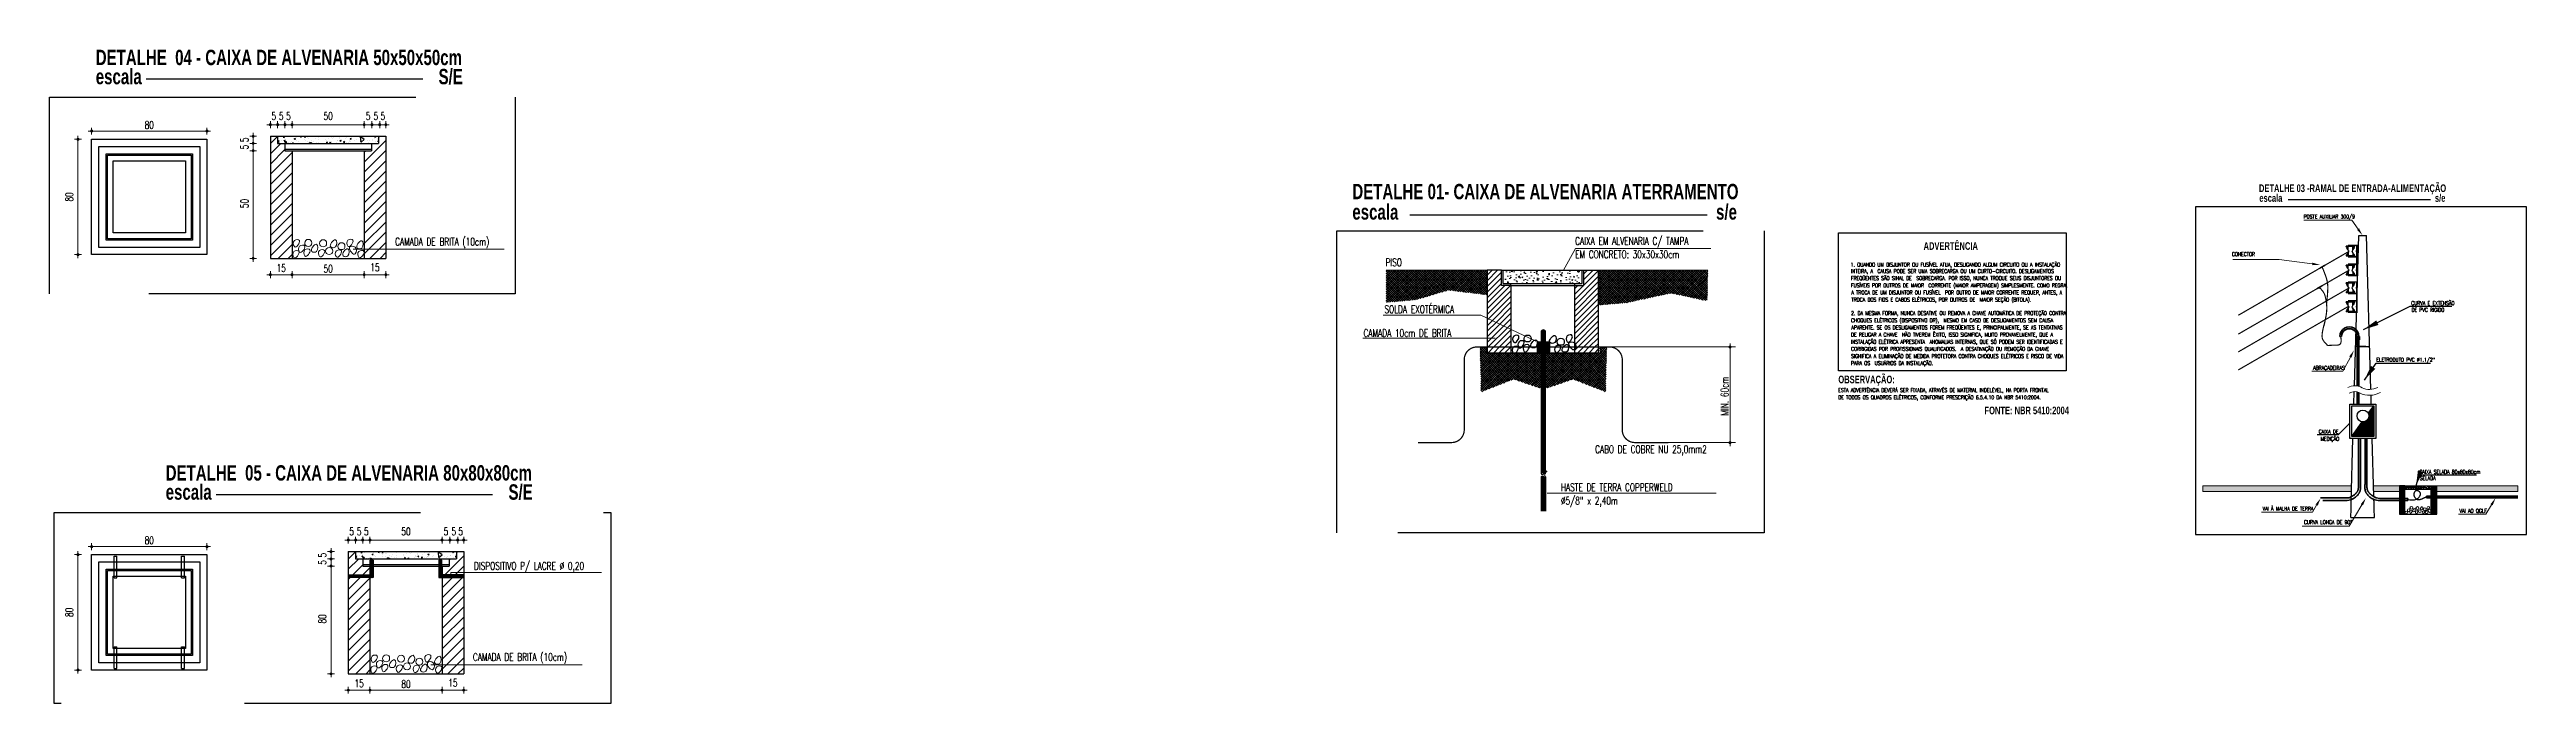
# Model space of a CAD drawing. Header units: millimetres. Extents: x 867 to 1330, y 209 to 507.
# Drawn here: x 867 to 931.4, y 316.3 to 333.3 of the extents above; entities that cross this region are included whole.
import ezdxf
from ezdxf.enums import TextEntityAlignment as Align

# ---------------------------------------------------------------- set-up
doc = ezdxf.new("R2010")
doc.units = ezdxf.units.MM
doc.header["$LTSCALE"] = 5
doc.linetypes.add('DASHDOTX2', pattern=[2, 1, -0.5, 0, -0.5])
doc.linetypes.add('HIDDEN', pattern=[9.525, 6.35, -3.175])
for name, color, linetype, lineweight in [('I-ARQ', 8, 'Continuous', 0), ('I-CAIXAS', 3, 'Continuous', 30), ('I-ELET_EMB', 5, 'Continuous', 35), ('I-ELET_PISO', 5, 'HIDDEN', 35), ('I-FIAÇÃO', 2, 'Continuous', 25), ('I-LIN_CHAMADA', 9, 'Continuous', 9), ('I-PONTO_ELE', 4, 'Continuous', 30), ('I-TEXTOS', 2, 'Continuous', 25)]:
    doc.layers.add(name, color=color, linetype=linetype, lineweight=lineweight)
doc.styles.add('50', font='ROMANS.SHX', dxfattribs={"width": 0.7, "height": 0.1})
doc.styles.add('ROMANS', font='ROMANS.SHX', dxfattribs={"height": 0.25})
doc.styles.add('SANSSERIFBOLD', font='sasb____.pfb')
doc.styles.get("Standard").update_dxf_attribs({"font": 'arial.ttf'})
doc.dimstyles.new('BOLA200-C', dxfattribs={"dimtxt": 0.36, "dimasz": 0.36, "dimexe": 0.18, "dimexo": 0.063, "dimgap": 0.18, "dimtad": 1, "dimzin": 4, "dimdsep": 46, "dimtxsty": 'ROMANS', "dimblk": 'BOLA', "dimblk1": 'BOLA', "dimblk2": 'BOLA', "dimsah": 1, "dimcen": 0.09, "dimse1": 1, "dimse2": 1, "dimclrt": 2, "dimadec": 0, "dimazin": 0, "dimtfac": 1.2, "dimtix": 1, "dimtmove": 2, "dimatfit": 3, "dimldrblk": 'BOLA', "dimfxl": 1, "dimtvp": 2, "dimtolj": 1, "dimtzin": 4, "dimarcsym": 0})
doc.dimstyles.get("Standard").update_dxf_attribs({"dimtxt": 0.18, "dimasz": 0.18, "dimexe": 0.18, "dimexo": 0.0625, "dimgap": 0.09, "dimtad": 0, "dimtih": 1, "dimtoh": 1, "dimdec": 4, "dimzin": 0, "dimdsep": 46, "dimtxsty": 'Standard', "dimcen": 0.09, "dimadec": 0, "dimazin": 0, "dimtfac": 1, "dimtdec": 4, "dimtofl": 0, "dimtmove": 0, "dimatfit": 3, "dimfxl": 1, "dimtolj": 1, "dimtzin": 0, "dimarcsym": 0})

msp = doc.modelspace()

# ---------------------------------------------------------------- texts
at = {"layer": 'I-TEXTOS', "color": 4, "style": 'SANSSERIFBOLD', "width": 0.7}
for s, height, p in [('DETALHE  04 - CAIXA DE ALVENARIA 50x50x50cm', 0.4, (868.195, 332.899, 399.928)), ('escala                                                                       S/E', 0.4, (868.195, 332.401, 399.928)), ('DETALHE 01- CAIXA DE ALVENARIA ATERRAMENTO', 0.4, (900.861, 329.412)), ('DETALHE 03 -RAMAL DE ENTRADA-ALIMENTAÇÃO', 0.2, (924.43, 329.599)), ('escala                                                                            s/e', 0.4, (900.861, 328.882)), ('escala                                                                         s/e', 0.2, (924.44, 329.345)), ('ADVERTÊNCIA', 0.2, (915.711, 328.096)), ('OBSERVAÇÃO:', 0.2, (913.496, 324.626)), ('FONTE: NBR 5410:2004', 0.2, (917.295, 323.821)), ('escala                                                                       S/E', 0.4, (870.013, 321.6, 399.928)), ('DETALHE  05 - CAIXA DE ALVENARIA 80x80x80cm', 0.4, (870.013, 322.098, 399.928))]:
    msp.add_text(s, height=height, dxfattribs=at).set_placement(p)
at = {"layer": 'I-TEXTOS', "linetype": 'ByBlock', "style": 'ROMANS', "width": 0.7}
for s, p in [('5', (872.824, 331.574, 399.928)), ('5', (873.017, 331.574, 399.928)), ('5', (873.205, 331.574, 399.928)), ('50', (874.236, 331.574, 399.928)), ('5', (875.275, 331.574, 399.928)), ('5', (875.478, 331.574, 399.928)), ('5', (875.658, 331.574, 399.928)), ('80', (869.587, 331.342, 399.928)), ('50', (874.236, 327.608, 399.928)), ('15', (875.455, 327.641, 399.928)), ('5', (874.849, 320.774, 399.928)), ('5', (875.042, 320.774, 399.928)), ('5', (875.229, 320.774, 399.928)), ('50', (876.26, 320.774, 399.928)), ('5', (877.299, 320.774, 399.928)), ('5', (877.502, 320.774, 399.928)), ('5', (877.682, 320.774, 399.928)), ('80', (869.587, 320.542, 399.928)), ('80', (876.26, 316.807, 399.928)), ('15', (877.479, 316.84, 399.928))]:
    msp.add_text(s, height=0.2, dxfattribs=at).set_placement(p, align=Align.MIDDLE_CENTER)
for s, p in [('5', (872.062, 330.956, 399.928)), ('5', (872.062, 330.769, 399.928)), ('80', (867.506, 329.472, 399.928)), ('50', (872.062, 329.3, 399.928)), ('5', (874.086, 320.156, 399.928)), ('5', (874.086, 319.968, 399.928)), ('80', (867.506, 318.672, 399.928)), ('80', (874.086, 318.5, 399.928))]:
    msp.add_text(s, height=0.2, rotation=90, dxfattribs=at).set_placement(p, align=Align.MIDDLE_CENTER)
at = {"layer": 'I-TEXTOS', "width": 0.7}
for s, height, style, p in [('CAMADA DE BRITA (10cm)', 0.2, 'ROMANS', (875.977, 328.21, 399.928)), ('CAIXA EM ALVENARIA C/ TAMPA', 0.2, 'ROMANS', (906.654, 328.228)), ('POSTE AUXILIAR 300/9', 0.1, 'ROMANS', (925.591, 328.911)), ('PISO', 0.2, 'ROMANS', (901.724, 327.668)), ('EM CONCRETO: 30x30x30cm', 0.2, 'ROMANS', (906.654, 327.878)), ('1. QUANDO UM DISJUNTOR OU FUSÍVEL ATUA, DESLIGANDO ALGUM CIRCUITO OU A INSTALAÇÃO', 0.1, '50', (913.817, 327.661)), ('CONECTOR', 0.1, 'ROMANS', (923.727, 327.932)), ('INTEIRA, A  CAUSA PODE SER UMA SOBRECARGA OU UM CURTO-CIRCUITO. DESLIGAMENTOS', 0.1, '50', (913.824, 327.494)), ('FREQÜENTES SÃO SINAL DE  SOBRECARGA. POR ISSO, NUNCA TROQUE SEUS DISJUNTORES OU', 0.1, '50', (913.824, 327.308)), ('FUSÍVEIS POR OUTROS DE MAIOR  CORRENTE (MAIOR AMPERAGEM) SIMPLESMENTE. COMO REGRA,', 0.1, '50', (913.824, 327.122)), ('SOLDA EXOTÉRMICA', 0.2, 'ROMANS', (901.696, 326.453)), ('2. DA MESMA FORMA, NUNCA DESATIVE OU REMOVA A CHAVE AUTOMÁTICA DE PROTEÇÃO CONTRA', 0.1, '50', (913.827, 326.399)), ('A TROCA DE UM DISJUNTOR OU FUSÍVEL  POR OUTRO DE MAIOR CORRENTE REQUER, ANTES, A', 0.1, '50', (913.834, 326.937)), ('TROCA DOS FIOS E CABOS ELÉTRICOS, POR OUTROS DE  MAIOR SEÇÃO (BITOLA).', 0.1, '50', (913.834, 326.751)), ('CURVA E EXTENSÃO', 0.1, 'ROMANS', (928.388, 326.661)), ('DE PVC RIGIDO', 0.1, 'ROMANS', (928.395, 326.489)), ('CAMADA 10cm DE BRITA', 0.2, 'ROMANS', (901.153, 325.832)), ('CHOQUES ELÉTRICOS (DISPOSITIVO DR),  MESMO EM CASO DE DESLIGAMENTOS SEM CAUSA', 0.1, '50', (913.827, 326.213)), ('DE RELIGAR A CHAVE  NÃO TIVEREM ÊXITO, ISSO SIGNIFICA, MUITO PROVAVELMENTE, QUE A', 0.1, '50', (913.824, 325.841)), ('APARENTE. SE OS DESLIGAMENTOS FOREM FREQÜENTES E, PRINCIPALMENTE, SE AS TENTATIVAS', 0.1, '50', (913.834, 326.027)), ('INSTALAÇÃO ELÉTRICA APRESENTA  ANOMALIAS INTERNAS, QUE SÓ PODEM SER IDENTIFICADAS E', 0.1, '50', (913.824, 325.656)), ('CORRIGIDAS POR PROFISSIONAIS QUALIFICADOS.  A DESATIVAÇÃO OU REMOÇÃO DA CHAVE', 0.1, '50', (913.827, 325.47)), ('SIGNIFICA A ELIMINAÇÃO DE MEDIDA PROTETORA CONTRA CHOQUES ELÉTRICOS E RISCO DE VIDA', 0.1, '50', (913.827, 325.284)), ('PARA OS  USUÁRIOS DA INSTALAÇÃO.', 0.1, '50', (913.824, 325.099)), ('ELETRODUTO PVC %%C1.1/2"', 0.1, 'ROMANS', (927.483, 325.19, 2.624)), ('ESTA ADVERTÊNCIA DEVERÁ SER FIXADA, ATRAVÉS DE MATERIAL INDELÉVEL, NA PORTA FRONTAL', 0.1, '50', (913.493, 324.397)), ('ABRAÇADEIRAS', 0.1, 'ROMANS', (925.839, 324.979)), ('DE TODOS OS QUADROS ELÉTRICOS, CONFORME PRESCRIÇÃO 6.5.4.10 DA NBR 5410:2004.', 0.1, '50', (913.493, 324.211)), ('CAIXA DE ', 0.1, 'ROMANS', (925.981, 323.321)), ('MEDIÇÃO', 0.1, 'ROMANS', (926.03, 323.135)), ('CABO DE COBRE NU 25,0mm2', 0.2, 'ROMANS', (907.172, 322.812)), ('HASTE DE TERRA COPPERWELD', 0.2, 'ROMANS', (906.283, 321.825)), ('CAIXA SELADA 80x80x80cm', 0.1, 'ROMANS', (928.601, 322.273)), ('SELADA', 0.1, 'ROMANS', (928.608, 322.11)), ('Ø5/8" x 2,40m', 0.2, 'ROMANS', (906.283, 321.476)), ('VAI À MALHA DE TERRA', 0.1, 'ROMANS', (924.523, 321.317)), (' VAI AO QGLF', 0.1, 'ROMANS', (929.584, 321.262)), ('CURVA LONGA DE 90%%D', 0.1, 'ROMANS', (925.599, 320.964)), ('DISPOSITIVO P/ LACRE %%c 0,20', 0.2, 'ROMANS', (878.028, 319.78, 399.928)), ('CAMADA DE BRITA (10cm)', 0.2, 'ROMANS', (878.001, 317.41, 399.928))]:
    msp.add_text(s, height=height, dxfattribs=dict(at, style=style)).set_placement(p)
at = {"layer": 'I-TEXTOS', "linetype": 'ByBlock', "style": 'ROMANS', "width": 0.7}
for p in [(873.017, 327.624, 399.928), (875.042, 316.824, 399.928)]:
    msp.add_text('15', height=0.2, dxfattribs=at).set_placement(p, align=Align.MIDDLE)
at = {"layer": 'I-TEXTOS', "style": 'ROMANS', "width": 0.7}
msp.add_text('MIN. 60cm', height=0.2, rotation=90, dxfattribs=at).set_placement((910.543, 324.291), align=Align.MIDDLE)

# ---------------------------------------------------------------- blocks, each defined once
blk = doc.blocks.new('DOT')
for p, q in [((1.5, 0), (-1.5, 0)), ((0, -1.5), (0, 1.5))]:
    blk.add_line(p, q)
blk.add_circle((0, 0), 0.5)
blk = doc.blocks.new('*X71')
at = {"color": 0}
for p, q in [((51.983, 182.353), (51.983, 182.353)), ((52.133, 182.33), (52.13, 182.367)), ((52.156, 182.349), (52.13, 182.367)), ((52.251, 182.353), (52.251, 182.353)), ((51.565, 182.334), (51.555, 182.341)), ((51.555, 182.326), (51.565, 182.334)), ((51.837, 182.328), (51.837, 182.328)), ((52.01, 182.333), (52.01, 182.333)), ((52.133, 182.33), (52.156, 182.349))]:
    blk.add_line(p, q, dxfattribs=at)
blk = doc.blocks.new('*X72')
at = {"color": 0}
for p, q in [((51.597, 182.361), (51.597, 182.369)), ((51.602, 182.365), (51.597, 182.369)), ((51.597, 182.361), (51.602, 182.365)), ((51.616, 182.366), (51.616, 182.366)), ((51.648, 182.367), (51.648, 182.367)), ((51.661, 182.367), (51.661, 182.367)), ((51.672, 182.35), (51.675, 182.357)), ((51.678, 182.351), (51.675, 182.357)), ((51.683, 182.363), (51.683, 182.363)), ((51.7, 182.37), (51.7, 182.37)), ((51.716, 182.364), (51.715, 182.371)), ((51.72, 182.368), (51.716, 182.371)), ((51.716, 182.364), (51.72, 182.368)), ((51.738, 182.36), (51.738, 182.36)), ((51.743, 182.364), (51.746, 182.37)), ((51.743, 182.364), (51.748, 182.365)), ((51.749, 182.365), (51.746, 182.37)), ((51.761, 182.36), (51.761, 182.36)), ((51.769, 182.355), (51.769, 182.355)), ((51.815, 182.353), (51.815, 182.353)), ((51.834, 182.367), (51.833, 182.371)), ((51.834, 182.367), (51.838, 182.371)), ((51.839, 182.371), (51.839, 182.371)), ((51.857, 182.368), (51.857, 182.368)), ((51.869, 182.369), (51.869, 182.369)), ((51.907, 182.358), (51.907, 182.358)), ((51.931, 182.363), (51.931, 182.363)), ((51.937, 182.355), (51.937, 182.355)), ((51.945, 182.362), (51.945, 182.362)), ((51.952, 182.37), (51.952, 182.371)), ((51.952, 182.37), (51.953, 182.371)), ((51.985, 182.359), (51.985, 182.359)), ((52.022, 182.354), (52.022, 182.354)), ((52.033, 182.363), (52.033, 182.363)), ((52.059, 182.35), (52.062, 182.357)), ((52.065, 182.351), (52.062, 182.357)), ((52.069, 182.366), (52.069, 182.366)), ((52.076, 182.37), (52.076, 182.37)), ((52.081, 182.367), (52.081, 182.367)), ((52.13, 182.364), (52.133, 182.371)), ((52.13, 182.364), (52.136, 182.365)), ((52.136, 182.365), (52.133, 182.371)), ((52.153, 182.363), (52.153, 182.363)), ((52.229, 182.365), (52.229, 182.371)), ((52.229, 182.365), (52.236, 182.37)), ((52.229, 182.356), (52.229, 182.356)), ((52.236, 182.37), (52.235, 182.371)), ((51.569, 182.344), (51.569, 182.344)), ((51.582, 182.341), (51.582, 182.341)), ((51.601, 182.336), (51.604, 182.343)), ((51.601, 182.336), (51.607, 182.337)), ((51.601, 182.328), (51.601, 182.328)), ((51.607, 182.337), (51.604, 182.343)), ((51.607, 182.351), (51.607, 182.351)), ((51.607, 182.346), (51.607, 182.346)), ((51.61, 182.323), (51.61, 182.335)), ((51.618, 182.329), (51.61, 182.335)), ((51.61, 182.323), (51.618, 182.329)), ((51.63, 182.327), (51.63, 182.327)), ((51.643, 182.327), (51.643, 182.327)), ((51.649, 182.332), (51.649, 182.332)), ((51.66, 182.321), (51.66, 182.326)), ((51.665, 182.322), (51.66, 182.325)), ((51.664, 182.321), (51.665, 182.322)), ((51.665, 182.352), (51.665, 182.352)), ((51.666, 182.321), (51.666, 182.321)), ((51.672, 182.35), (51.678, 182.351)), ((51.684, 182.343), (51.684, 182.343)), ((51.697, 182.336), (51.697, 182.336)), ((51.74, 182.324), (51.74, 182.324)), ((51.744, 182.349), (51.744, 182.349)), ((51.745, 182.34), (51.745, 182.34)), ((51.761, 182.336), (51.761, 182.336)), ((51.772, 182.326), (51.772, 182.326)), ((51.779, 182.321), (51.778, 182.328)), ((51.783, 182.325), (51.778, 182.328)), ((51.779, 182.321), (51.783, 182.325)), ((51.787, 182.321), (51.787, 182.327)), ((51.795, 182.321), (51.787, 182.327)), ((51.793, 182.343), (51.793, 182.343)), ((51.795, 182.321), (51.795, 182.321)), ((51.806, 182.336), (51.806, 182.336)), ((51.824, 182.328), (51.824, 182.328)), ((51.837, 182.328), (51.837, 182.328)), ((51.841, 182.347), (51.841, 182.347)), ((51.867, 182.322), (51.867, 182.322)), ((51.889, 182.351), (51.889, 182.351)), ((51.891, 182.344), (51.891, 182.344)), ((51.892, 182.327), (51.892, 182.327)), ((51.897, 182.324), (51.896, 182.331)), ((51.902, 182.328), (51.896, 182.331)), ((51.897, 182.331), (51.897, 182.331)), ((51.897, 182.324), (51.901, 182.328)), ((51.918, 182.323), (51.921, 182.329)), ((51.918, 182.323), (51.924, 182.324)), ((51.924, 182.324), (51.921, 182.329)), ((51.93, 182.333), (51.93, 182.333)), ((51.962, 182.329), (51.962, 182.329)), ((51.968, 182.344), (51.968, 182.344)), ((51.968, 182.338), (51.968, 182.338)), ((51.981, 182.335), (51.981, 182.335)), ((51.989, 182.336), (51.992, 182.343)), ((51.989, 182.336), (51.995, 182.338)), ((51.995, 182.337), (51.992, 182.343)), ((52.015, 182.327), (52.014, 182.334)), ((52.02, 182.331), (52.014, 182.334)), ((52.015, 182.327), (52.02, 182.331)), ((52.03, 182.33), (52.03, 182.33)), ((52.045, 182.33), (52.045, 182.33)), ((52.054, 182.336), (52.054, 182.336)), ((52.055, 182.338), (52.055, 182.338)), ((52.058, 182.337), (52.058, 182.337)), ((52.059, 182.35), (52.065, 182.351)), ((52.087, 182.34), (52.087, 182.34)), ((52.099, 182.346), (52.099, 182.346)), ((52.121, 182.321), (52.121, 182.321)), ((52.13, 182.353), (52.13, 182.353)), ((52.133, 182.33), (52.132, 182.337)), ((52.138, 182.333), (52.133, 182.337)), ((52.133, 182.33), (52.138, 182.334)), ((52.139, 182.342), (52.139, 182.342)), ((52.139, 182.325), (52.139, 182.325)), ((52.154, 182.345), (52.154, 182.345)), ((52.175, 182.339), (52.175, 182.339)), ((52.187, 182.329), (52.187, 182.329)), ((52.192, 182.339), (52.192, 182.339)), ((52.212, 182.345), (52.212, 182.345)), ((52.216, 182.344), (52.216, 182.344)), ((52.235, 182.333), (52.235, 182.333)), ((52.245, 182.347), (52.245, 182.347)), ((52.25, 182.353), (52.25, 182.353)), ((52.251, 182.333), (52.251, 182.34)), ((52.255, 182.337), (52.251, 182.34)), ((52.251, 182.333), (52.255, 182.336)), ((52.252, 182.332), (52.252, 182.332)), ((52.253, 182.325), (52.253, 182.325))]:
    blk.add_line(p, q, dxfattribs=at)
blk = doc.blocks.new('*X73')
at = {"color": 0}
for p, q in [((51.506, 182.194), (51.524, 182.211)), ((51.506, 182.201), (51.516, 182.211)), ((51.506, 182.208), (51.509, 182.211)), ((51.511, 182.191), (51.531, 182.211)), ((51.518, 182.191), (51.538, 182.211)), ((51.525, 182.191), (51.545, 182.211)), ((51.532, 182.191), (51.552, 182.211)), ((51.539, 182.191), (51.559, 182.211)), ((51.546, 182.191), (51.566, 182.211)), ((51.553, 182.191), (51.573, 182.211)), ((51.56, 182.191), (51.58, 182.211)), ((51.567, 182.191), (51.587, 182.211)), ((51.574, 182.191), (51.594, 182.211)), ((51.581, 182.191), (51.601, 182.211)), ((51.588, 182.191), (51.608, 182.211)), ((51.595, 182.191), (51.615, 182.211)), ((51.603, 182.191), (51.623, 182.211)), ((51.61, 182.191), (51.63, 182.211)), ((51.617, 182.191), (51.637, 182.211)), ((51.624, 182.191), (51.644, 182.211)), ((51.631, 182.191), (51.651, 182.211)), ((51.638, 182.191), (51.677, 182.23)), ((51.645, 182.191), (51.677, 182.223)), ((51.652, 182.191), (51.677, 182.216)), ((51.657, 182.309), (51.659, 182.311)), ((51.657, 182.302), (51.666, 182.311)), ((51.657, 182.295), (51.673, 182.311)), ((51.657, 182.288), (51.677, 182.308)), ((51.657, 182.281), (51.677, 182.301)), ((51.657, 182.274), (51.677, 182.294)), ((51.657, 182.267), (51.677, 182.287)), ((51.657, 182.26), (51.677, 182.28)), ((51.657, 182.253), (51.677, 182.273)), ((51.657, 182.246), (51.677, 182.266)), ((51.657, 182.239), (51.677, 182.259)), ((51.657, 182.232), (51.677, 182.252)), ((51.657, 182.225), (51.677, 182.245)), ((51.657, 182.217), (51.677, 182.237)), ((51.659, 182.191), (51.677, 182.209)), ((51.666, 182.191), (51.677, 182.202)), ((51.673, 182.191), (51.677, 182.195))]:
    blk.add_line(p, q, dxfattribs=at)
blk = doc.blocks.new('*X75')
at = {"color": 0}
for p, q in [((4368.9, 2742.5), (4385.4, 2759.1)), ((4368.9, 2751.3), (4376.6, 2759.1)), ((4368.9, 2733.7), (4391.4, 2756.2)), ((4368.9, 2724.8), (4391.4, 2747.3)), ((4368.9, 2716), (4391.4, 2738.5)), ((4368.9, 2698.3), (4405.6, 2735.1)), ((4368.9, 2707.2), (4396.8, 2735.1)), ((4506.4, 2712.1), (4543.9, 2749.6)), ((4506.4, 2703.2), (4543.9, 2740.7)), ((4506.4, 2729.8), (4511.7, 2735.1)), ((4506.4, 2720.9), (4520.5, 2735.1)), ((4506.4, 2694.4), (4543.9, 2731.9)), ((4521.4, 2753.6), (4526.9, 2759.1)), ((4521.4, 2744.8), (4535.7, 2759.1)), ((4521.4, 2735.9), (4543.9, 2758.4)), ((4368.9, 2689.5), (4406.4, 2727)), ((4371.6, 2683.4), (4406.4, 2718.1)), ((4377.6, 2680.5), (4406.4, 2709.3)), ((4383.5, 2677.6), (4406.4, 2700.5)), ((4506.4, 2685.6), (4543.9, 2723.1)), ((4506.4, 2676.7), (4543.9, 2714.2)), ((4506.4, 2667.9), (4543.9, 2705.4)), ((4506.4, 2659), (4543.9, 2696.5)), ((4368.9, 2680.6), (4371.6, 2683.4)), ((4368.9, 2671.8), (4377.6, 2680.5)), ((4368.9, 2663), (4383.5, 2677.6)), ((4368.9, 2654.1), (4389.4, 2674.7)), ((4368.9, 2645.3), (4395.4, 2671.8)), ((4370.7, 2638.3), (4401.3, 2668.9)), ((4379.5, 2638.3), (4406.4, 2665.1)), ((4388.4, 2638.3), (4406.4, 2656.3)), ((4389.4, 2674.7), (4406.4, 2691.6)), ((4395.4, 2671.8), (4406.4, 2682.8)), ((4401.3, 2668.9), (4406.4, 2673.9)), ((4506.4, 2650.2), (4543.9, 2687.7)), ((4506.4, 2641.4), (4543.9, 2678.9)), ((4512.1, 2638.3), (4543.9, 2670)), ((4521, 2638.3), (4543.9, 2661.2)), ((4368.9, 2636.4), (4370.7, 2638.3)), ((4370.3, 2629.1), (4379.5, 2638.3)), ((4379.2, 2629.1), (4388.4, 2638.3)), ((4388, 2629.1), (4397.2, 2638.3)), ((4396.9, 2629.1), (4406.1, 2638.3)), ((4397.2, 2638.3), (4406.4, 2647.4)), ((4405.7, 2629.1), (4406.4, 2629.8)), ((4406.1, 2638.3), (4406.4, 2638.6)), ((4506.4, 2632.5), (4512.1, 2638.3)), ((4511.8, 2629.1), (4521, 2638.3)), ((4520.6, 2629.1), (4529.8, 2638.3)), ((4529.4, 2629.1), (4538.6, 2638.3)), ((4529.8, 2638.3), (4543.9, 2652.3)), ((4538.3, 2629.1), (4543.9, 2634.7)), ((4538.6, 2638.3), (4543.9, 2643.5))]:
    blk.add_line(p, q, dxfattribs=at)
blk = doc.blocks.new('*X76')
at = {"color": 0}
for p, q in [((4357.7, 2635.9), (4360.1, 2638.3)), ((4407.1, 2586.2), (4357.7, 2635.6)), ((4357.8, 2632.5), (4363.6, 2638.3)), ((4404.6, 2585.2), (4357.8, 2631.9)), ((4357.9, 2629), (4367.2, 2638.3)), ((4402.1, 2584.2), (4357.9, 2628.3)), ((4358, 2625.5), (4368.9, 2636.4)), ((4358, 2622.1), (4368.9, 2632.9)), ((4399.5, 2583.2), (4358, 2624.7)), ((4358.1, 2618.6), (4368.9, 2629.4)), ((4397, 2582.2), (4358.1, 2621.1)), ((4394.4, 2581.2), (4358.1, 2617.5)), ((4358.2, 2615.2), (4372.1, 2629.1)), ((4358.3, 2608.3), (4379.2, 2629.1)), ((4358.3, 2611.7), (4375.6, 2629.1)), ((4358.4, 2604.8), (4382.7, 2629.1)), ((4409.7, 2587.2), (4358.5, 2638.3)), ((4358.5, 2601.3), (4386.2, 2629.1)), ((4358.6, 2597.9), (4389.8, 2629.1)), ((4358.7, 2591), (4396.8, 2629.1)), ((4358.7, 2594.4), (4393.3, 2629.1)), ((4358.8, 2587.5), (4400.4, 2629.1)), ((4358.9, 2584.1), (4403.9, 2629.1)), ((4359, 2577.1), (4411, 2629.1)), ((4359, 2580.6), (4407.5, 2629.1)), ((4359.1, 2573.7), (4414.5, 2629.1)), ((4359.2, 2570.2), (4418.1, 2629.1)), ((4360.3, 2567.8), (4421.6, 2629.1)), ((4368.9, 2631.5), (4362.1, 2638.3)), ((4368.9, 2635), (4365.6, 2638.3)), ((4366.1, 2570), (4425.1, 2629.1)), ((4413.9, 2586.5), (4371.3, 2629.1)), ((4371.9, 2572.3), (4428.7, 2629.1)), ((4419.3, 2584.6), (4374.8, 2629.1)), ((4377.7, 2574.6), (4432.2, 2629.1)), ((4424.6, 2582.8), (4378.3, 2629.1)), ((4430, 2581), (4381.9, 2629.1)), ((4383.6, 2576.9), (4435.7, 2629.1)), ((4435.3, 2579.2), (4385.4, 2629.1)), ((4440.7, 2577.3), (4389, 2629.1)), ((4389.4, 2579.2), (4439.3, 2629.1)), ((4446.1, 2575.5), (4392.5, 2629.1)), ((4395.2, 2581.5), (4442.8, 2629.1)), ((4451.4, 2573.7), (4396, 2629.1)), ((4453.8, 2574.8), (4399.6, 2629.1)), ((4401, 2583.8), (4446.3, 2629.1)), ((4453.8, 2578.3), (4403.1, 2629.1)), ((4453.8, 2581.9), (4406.6, 2629.1)), ((4406.8, 2586), (4449.9, 2629.1)), ((4453.8, 2585.4), (4410.2, 2629.1)), ((4411.6, 2587.2), (4453.4, 2629.1)), ((4453.8, 2589), (4413.7, 2629.1)), ((4414.2, 2586.3), (4453.8, 2626)), ((4416.9, 2585.5), (4453.8, 2622.4)), ((4453.8, 2592.5), (4417.2, 2629.1)), ((4419.5, 2584.6), (4453.8, 2618.9)), ((4453.8, 2596), (4420.8, 2629.1)), ((4422.1, 2583.7), (4453.8, 2615.4)), ((4453.8, 2599.6), (4424.3, 2629.1)), ((4453.8, 2603.1), (4427.9, 2629.1)), ((4453.8, 2606.6), (4431.4, 2629.1)), ((4453.8, 2610.2), (4434.9, 2629.1)), ((4453.8, 2613.7), (4438.5, 2629.1)), ((4453.8, 2617.2), (4442, 2629.1)), ((4453.8, 2620.8), (4445.5, 2629.1)), ((4453.8, 2624.3), (4449.1, 2629.1)), ((4453.8, 2627.8), (4452.6, 2629.1)), ((4391.9, 2580.2), (4358.2, 2613.9)), ((4389.4, 2579.2), (4358.3, 2610.2)), ((4386.8, 2578.2), (4358.4, 2606.6)), ((4384.3, 2577.2), (4358.5, 2603)), ((4381.7, 2576.2), (4358.5, 2599.4)), ((4379.2, 2575.2), (4358.6, 2595.8)), ((4376.7, 2574.2), (4358.7, 2592.2)), ((4374.1, 2573.2), (4358.8, 2588.5)), ((4371.6, 2572.2), (4358.9, 2584.9)), ((4369, 2571.2), (4359, 2581.3)), ((4366.5, 2570.2), (4359, 2577.7)), ((4424.8, 2582.8), (4453.8, 2611.8)), ((4427.4, 2581.9), (4453.8, 2608.3)), ((4430, 2581), (4453.8, 2604.7)), ((4432.7, 2580.1), (4453.8, 2601.2)), ((4435.3, 2579.2), (4453.8, 2597.7)), ((4438, 2578.3), (4453.8, 2594.1)), ((4440.6, 2577.4), (4453.8, 2590.6)), ((4443.2, 2576.5), (4453.8, 2587.1)), ((4445.9, 2575.6), (4453.8, 2583.5)), ((4448.5, 2574.7), (4453.8, 2580)), ((4451.2, 2573.8), (4453.8, 2576.5)), ((4364, 2569.2), (4359.1, 2574.1)), ((4361.4, 2568.2), (4359.2, 2570.5)), ((4453.8, 2572.9), (4453.8, 2572.9))]:
    blk.add_line(p, q, dxfattribs=at)
blk = doc.blocks.new('*X74')
at = {"color": 0}
for p, q in [((4209.8, 2710.7), (4258.2, 2759.1)), ((4209.8, 2714.2), (4254.6, 2759.1)), ((4209.8, 2717.8), (4251.1, 2759.1)), ((4209.8, 2721.3), (4247.5, 2759.1)), ((4209.8, 2724.8), (4244, 2759.1)), ((4209.8, 2728.4), (4240.5, 2759.1)), ((4209.8, 2731.9), (4236.9, 2759.1)), ((4209.8, 2735.4), (4233.4, 2759.1)), ((4209.8, 2739), (4229.9, 2759.1)), ((4209.8, 2742.5), (4226.3, 2759.1)), ((4209.8, 2746), (4222.8, 2759.1)), ((4209.8, 2749.6), (4219.3, 2759.1)), ((4209.8, 2753.1), (4215.7, 2759.1)), ((4209.8, 2756.6), (4212.2, 2759.1)), ((4255.9, 2712.6), (4209.8, 2758.8)), ((4252.7, 2712.4), (4209.8, 2755.3)), ((4249.4, 2712.1), (4209.8, 2751.7)), ((4246.2, 2711.8), (4209.8, 2748.2)), ((4242.9, 2711.5), (4209.8, 2744.6)), ((4239.7, 2711.2), (4209.8, 2741.1)), ((4236.4, 2710.9), (4209.8, 2737.6)), ((4233.2, 2710.6), (4209.8, 2734)), ((4211.3, 2708.7), (4261.7, 2759.1)), ((4258.8, 2713.3), (4213, 2759.1)), ((4215.1, 2709), (4265.2, 2759.1)), ((4261.5, 2714.1), (4216.5, 2759.1)), ((4219, 2709.3), (4268.8, 2759.1)), ((4264.3, 2714.9), (4220.1, 2759.1)), ((4222.9, 2709.7), (4272.3, 2759.1)), ((4267, 2715.7), (4223.6, 2759.1)), ((4226.8, 2710), (4275.8, 2759.1)), ((4269.7, 2716.5), (4227.1, 2759.1)), ((4230.7, 2710.4), (4279.4, 2759.1)), ((4272.5, 2717.3), (4230.7, 2759.1)), ((4275.2, 2718.1), (4234.2, 2759.1)), ((4234.6, 2710.7), (4282.9, 2759.1)), ((4277.9, 2718.9), (4237.7, 2759.1)), ((4238.4, 2711.1), (4286.4, 2759.1)), ((4280.6, 2719.7), (4241.3, 2759.1)), ((4242.3, 2711.4), (4290, 2759.1)), ((4283.4, 2720.5), (4244.8, 2759.1)), ((4246.2, 2711.8), (4293.5, 2759.1)), ((4286.1, 2721.3), (4248.3, 2759.1)), ((4250.1, 2712.1), (4297, 2759.1)), ((4288.8, 2722.1), (4251.9, 2759.1)), ((4254, 2712.5), (4300.6, 2759.1)), ((4291.6, 2722.9), (4255.4, 2759.1)), ((4258.1, 2713), (4304.1, 2759.1)), ((4294.3, 2723.8), (4258.9, 2759.1)), ((4297, 2724.6), (4262.5, 2759.1)), ((4263.1, 2714.5), (4307.7, 2759.1)), ((4299.7, 2725.4), (4266, 2759.1)), ((4268.1, 2716), (4311.2, 2759.1)), ((4302.5, 2726.2), (4269.6, 2759.1)), ((4273.1, 2717.5), (4314.7, 2759.1)), ((4305.2, 2727), (4273.1, 2759.1)), ((4307.9, 2727.8), (4276.6, 2759.1)), ((4278.1, 2719), (4318.3, 2759.1)), ((4311.8, 2727.5), (4280.2, 2759.1)), ((4283.2, 2720.5), (4321.8, 2759.1)), ((4315.8, 2727), (4283.7, 2759.1)), ((4319.9, 2726.4), (4287.2, 2759.1)), ((4288.2, 2722), (4325.3, 2759.1)), ((4323.9, 2725.9), (4290.8, 2759.1)), ((4293.2, 2723.4), (4328.9, 2759.1)), ((4328, 2725.4), (4294.3, 2759.1)), ((4332, 2724.9), (4297.8, 2759.1)), ((4298.2, 2724.9), (4332.4, 2759.1)), ((4336, 2724.4), (4301.4, 2759.1)), ((4303.3, 2726.4), (4335.9, 2759.1)), ((4340.1, 2723.9), (4304.9, 2759.1)), ((4308.3, 2727.9), (4339.5, 2759.1)), ((4344.1, 2723.4), (4308.4, 2759.1)), ((4311.4, 2727.5), (4343, 2759.1)), ((4348.2, 2722.9), (4312, 2759.1)), ((4314.6, 2727.1), (4346.5, 2759.1)), ((4352.2, 2722.4), (4315.5, 2759.1)), ((4317.7, 2726.7), (4350.1, 2759.1)), ((4356.2, 2721.9), (4319.1, 2759.1)), ((4320.9, 2726.3), (4353.6, 2759.1)), ((4360.3, 2721.4), (4322.6, 2759.1)), ((4324, 2725.9), (4357.1, 2759.1)), ((4364.3, 2720.9), (4326.1, 2759.1)), ((4327.1, 2725.5), (4360.7, 2759.1)), ((4368.4, 2720.4), (4329.7, 2759.1)), ((4330.3, 2725.1), (4364.2, 2759.1)), ((4368.9, 2723.4), (4333.2, 2759.1)), ((4333.4, 2724.8), (4367.8, 2759.1)), ((4336.6, 2724.4), (4368.9, 2756.7)), ((4368.9, 2727), (4336.7, 2759.1)), ((4339.7, 2724), (4368.9, 2753.1)), ((4368.9, 2730.5), (4340.3, 2759.1)), ((4342.8, 2723.6), (4368.9, 2749.6)), ((4368.9, 2734), (4343.8, 2759.1)), ((4346, 2723.2), (4368.9, 2746)), ((4368.9, 2737.6), (4347.3, 2759.1)), ((4349.1, 2722.8), (4368.9, 2742.5)), ((4368.9, 2741.1), (4350.9, 2759.1)), ((4352.3, 2722.4), (4368.9, 2739)), ((4368.9, 2744.6), (4354.4, 2759.1)), ((4355.4, 2722), (4368.9, 2735.4)), ((4368.9, 2748.2), (4357.9, 2759.1)), ((4358.6, 2721.6), (4368.9, 2731.9)), ((4368.9, 2751.7), (4361.5, 2759.1)), ((4368.9, 2755.2), (4365, 2759.1)), ((4368.9, 2758.8), (4368.6, 2759.1)), ((4543.9, 2758.4), (4544.5, 2759.1)), ((4543.9, 2754.9), (4548.1, 2759.1)), ((4543.9, 2751.3), (4551.6, 2759.1)), ((4543.9, 2747.8), (4555.1, 2759.1)), ((4543.9, 2744.3), (4558.7, 2759.1)), ((4543.9, 2740.7), (4562.2, 2759.1)), ((4543.9, 2737.2), (4565.7, 2759.1)), ((4543.9, 2733.7), (4569.3, 2759.1)), ((4543.9, 2730.1), (4572.8, 2759.1)), ((4543.9, 2726.6), (4576.4, 2759.1)), ((4543.9, 2723.1), (4579.9, 2759.1)), ((4543.9, 2719.5), (4583.4, 2759.1)), ((4543.9, 2716), (4587, 2759.1)), ((4543.9, 2712.5), (4590.5, 2759.1)), ((4543.9, 2708.9), (4594, 2759.1)), ((4543.9, 2705.4), (4597.6, 2759.1)), ((4592.1, 2708.8), (4543.9, 2757)), ((4589.2, 2708.1), (4543.9, 2753.5)), ((4586, 2707.8), (4543.9, 2749.9)), ((4582.8, 2707.5), (4543.9, 2746.4)), ((4579.5, 2707.2), (4543.9, 2742.9)), ((4576.2, 2707), (4543.9, 2739.3)), ((4573, 2706.7), (4543.9, 2735.8)), ((4569.7, 2706.4), (4543.9, 2732.3)), ((4595, 2709.4), (4545.3, 2759.1)), ((4546.5, 2704.4), (4601.1, 2759.1)), ((4597.9, 2710), (4548.9, 2759.1)), ((4550.3, 2704.8), (4604.6, 2759.1)), ((4600.8, 2710.6), (4552.4, 2759.1)), ((4554.2, 2705.1), (4608.2, 2759.1)), ((4603.7, 2711.3), (4555.9, 2759.1)), ((4558, 2705.4), (4611.7, 2759.1)), ((4606.7, 2711.9), (4559.5, 2759.1)), ((4561.9, 2705.8), (4615.2, 2759.1)), ((4609.6, 2712.5), (4563, 2759.1)), ((4565.8, 2706.1), (4618.8, 2759.1)), ((4612.5, 2713.2), (4566.5, 2759.1)), ((4569.6, 2706.4), (4622.3, 2759.1)), ((4615.4, 2713.8), (4570.1, 2759.1)), ((4573.5, 2706.7), (4625.8, 2759.1)), ((4618.3, 2714.4), (4573.6, 2759.1)), ((4621.2, 2715), (4577.1, 2759.1)), ((4577.4, 2707.1), (4629.4, 2759.1)), ((4624.1, 2715.7), (4580.7, 2759.1)), ((4581.2, 2707.4), (4632.9, 2759.1)), ((4627, 2716.3), (4584.2, 2759.1)), ((4585.1, 2707.7), (4636.5, 2759.1)), ((4629.9, 2716.9), (4587.8, 2759.1)), ((4589, 2708.1), (4640, 2759.1)), ((4632.8, 2717.6), (4591.3, 2759.1)), ((4593.5, 2709.1), (4643.5, 2759.1)), ((4635.7, 2718.2), (4594.8, 2759.1)), ((4598, 2710), (4647.1, 2759.1)), ((4638.6, 2718.8), (4598.4, 2759.1)), ((4641.5, 2719.4), (4601.9, 2759.1)), ((4602.5, 2711), (4650.6, 2759.1)), ((4644.4, 2720.1), (4605.4, 2759.1)), ((4607, 2712), (4654.1, 2759.1)), ((4647.4, 2720.7), (4609, 2759.1)), ((4611.5, 2713), (4657.7, 2759.1)), ((4650.3, 2721.3), (4612.5, 2759.1)), ((4653.2, 2722), (4616, 2759.1)), ((4616.1, 2713.9), (4661.2, 2759.1)), ((4656.1, 2722.6), (4619.6, 2759.1)), ((4620.6, 2714.9), (4664.7, 2759.1)), ((4659.1, 2723.1), (4623.1, 2759.1)), ((4625.1, 2715.9), (4668.3, 2759.1)), ((4663.6, 2722.1), (4626.6, 2759.1)), ((4629.6, 2716.9), (4671.8, 2759.1)), ((4668.1, 2721.1), (4630.2, 2759.1)), ((4672.6, 2720.2), (4633.7, 2759.1)), ((4634.1, 2717.8), (4675.3, 2759.1)), ((4677.2, 2719.2), (4637.3, 2759.1)), ((4638.6, 2718.8), (4678.9, 2759.1)), ((4681.7, 2718.2), (4640.8, 2759.1)), ((4643.1, 2719.8), (4682.4, 2759.1)), ((4686.2, 2717.2), (4644.3, 2759.1)), ((4647.6, 2720.8), (4686, 2759.1)), ((4690.7, 2716.2), (4647.9, 2759.1)), ((4695.2, 2715.3), (4651.4, 2759.1)), ((4652.1, 2721.7), (4689.5, 2759.1)), ((4699.7, 2714.3), (4654.9, 2759.1)), ((4656.6, 2722.7), (4693, 2759.1)), ((4704.2, 2713.3), (4658.5, 2759.1)), ((4660.3, 2722.8), (4696.6, 2759.1)), ((4708.7, 2712.3), (4662, 2759.1)), ((4663.2, 2722.2), (4700.1, 2759.1)), ((4713.3, 2711.4), (4665.5, 2759.1)), ((4666.1, 2721.6), (4703.6, 2759.1)), ((4669, 2720.9), (4707.2, 2759.1)), ((4715.6, 2712.5), (4669.1, 2759.1)), ((4671.9, 2720.3), (4710.7, 2759.1)), ((4715.7, 2716), (4672.6, 2759.1)), ((4674.8, 2719.7), (4714.2, 2759.1)), ((4715.8, 2719.5), (4676.1, 2759.1)), ((4677.7, 2719.1), (4716.5, 2757.8)), ((4715.8, 2722.9), (4679.7, 2759.1)), ((4680.6, 2718.4), (4716.4, 2754.2)), ((4715.9, 2726.4), (4683.2, 2759.1)), ((4683.6, 2717.8), (4716.4, 2750.6)), ((4686.5, 2717.2), (4716.3, 2747)), ((4716, 2729.9), (4686.7, 2759.1)), ((4689.4, 2716.5), (4716.2, 2743.4)), ((4716, 2733.3), (4690.3, 2759.1)), ((4692.3, 2715.9), (4716.2, 2739.8)), ((4716.1, 2736.8), (4693.8, 2759.1)), ((4695.2, 2715.3), (4716.1, 2736.2)), ((4716.2, 2740.3), (4697.4, 2759.1)), ((4698.1, 2714.6), (4716, 2732.6)), ((4716.2, 2743.7), (4700.9, 2759.1)), ((4716.3, 2747.2), (4704.4, 2759.1)), ((4716.4, 2750.7), (4708, 2759.1)), ((4716.4, 2754.1), (4711.5, 2759.1)), ((4716.5, 2757.6), (4715, 2759.1)), ((4229.9, 2710.3), (4209.8, 2730.5)), ((4226.7, 2710), (4209.8, 2727)), ((4223.4, 2709.7), (4209.8, 2723.4)), ((4220.2, 2709.5), (4209.8, 2719.9)), ((4216.9, 2709.2), (4209.8, 2716.4)), ((4213.7, 2708.9), (4209.8, 2712.8)), ((4210.5, 2708.6), (4209.8, 2709.3)), ((4361.7, 2721.2), (4368.9, 2728.4)), ((4364.8, 2720.8), (4368.9, 2724.8)), ((4368, 2720.4), (4368.9, 2721.3)), ((4566.5, 2706.1), (4543.9, 2728.7)), ((4563.2, 2705.9), (4543.9, 2725.2)), ((4559.9, 2705.6), (4543.9, 2721.7)), ((4556.7, 2705.3), (4543.9, 2718.1)), ((4553.4, 2705), (4543.9, 2714.6)), ((4550.2, 2704.8), (4543.9, 2711.1)), ((4546.9, 2704.5), (4543.9, 2707.5)), ((4701, 2714), (4715.9, 2729)), ((4703.9, 2713.4), (4715.9, 2725.4)), ((4706.8, 2712.8), (4715.8, 2721.8)), ((4709.7, 2712.1), (4715.7, 2718.2)), ((4712.6, 2711.5), (4715.7, 2714.5)), ((4715.5, 2710.9), (4715.6, 2710.9))]:
    blk.add_line(p, q, dxfattribs=at)
blk = doc.blocks.new('_DOTBLANK')
at = {"color": 0, "linetype": 'ByBlock'}
blk.add_line((-0.5, 0), (-1, 0), dxfattribs=at)
blk.add_circle((0, 0), 0.5, dxfattribs=at)
blk = doc.blocks.new('BOLA')
blk.add_hatch(color=0).paths.add_polyline_path([(-0.25, 0, 1), (0.25, 0, 1)])
at = {"color": 0}
for p, q in [((-1, 0), (-0.25, 0)), ((0, 1), (0, 0.25)), ((0.25, 0), (1, 0)), ((0, -0.25), (0, -1))]:
    blk.add_line(p, q, dxfattribs=at)
blk.add_circle((0, 0), 0.25, dxfattribs=at)

# ---------------------------------------------------------------- hatches: boundary and pattern name
at = {"layer": 'I-ARQ'}
h = msp.add_hatch(dxfattribs=at)
h.set_pattern_fill('AR-CONC', scale=0.045, style=0)
h.set_pattern_definition([(50, (765.28993, 256.83058), (0.3227671, -0.02823846), [0.03375, -0.37125]), (355, (765.28993, 256.83058), (-0.0624381, 0.33848646), [0.027, -0.297]), (100.4514, (765.31682, 256.82823), (0.2603292, 0.3102478), [0.0286831, -0.31551395]), (46.1842, (765.28993, 256.9206), (0.4802585, -0.0744836), [0.050625, -0.556875]), (96.6356, (765.32995, 256.91438), (0.4205982, 0.438353), [0.0430246, -0.4732708]), (351.1842, (765.28993, 256.9206), (0.4205979, 0.4383534), [0.0405, -0.4455]), (21, (765.33493, 256.89808), (0.26860817, -0.1811785), [0.03375, -0.37125]), (326, (765.33493, 256.89808), (0.1094919, 0.3263175), [0.027, -0.297]), (71.4514, (765.3573, 256.883), (0.3781002, 0.1451387), [0.0286831, -0.31551395]), (37.5, (765.28993, 256.83058), (0.005471935, 0.149802234), [0, -0.2934, 0, -0.3015, 0, -0.298125]), (7.5, (765.28993, 256.83058), (0.11838129, 0.17748527), [0, -0.1719, 0, -0.28665, 0, -0.113625]), (327.5, (765.18958, 256.83058), (0.2402201, -0.01014969), [0, -0.1125, 0, -0.351, 0, -0.46575]), (317.5, (765.14458, 256.83058), (0.26243378, 0.04504724), [0, -0.14625, 0, -0.2331, 0, -0.33075])])
h.paths.add_polyline_path([(906.832, 327.218), (906.832, 327.564), (904.786, 327.564), (904.786, 327.218)])
h = msp.add_hatch(dxfattribs=at)
h.set_pattern_fill('ANSI37', color=8, scale=0.075, style=0)
h.set_pattern_definition([(45, (765.2899275, 256.830583), (-0.0066291261, 0.0066291261), []), (135, (765.2899275, 256.830583), (-0.0066291261, -0.0066291261), [])])
h.paths.add_polyline_path([(905.951, 325.699, -0.414216), (905.984, 325.666), (905.984, 325.453, -0.417189), (905.951, 325.419), (905.885, 325.419), (905.885, 325.419), (905.768, 325.419), (905.768, 325.419), (905.704, 325.419, -0.414214), (905.671, 325.452), (905.671, 325.666, -0.414214), (905.704, 325.699)])
h = msp.add_hatch(dxfattribs=at)
h.set_pattern_fill('AR-HBONE', color=256, scale=0.0005, style=0)
h.set_pattern_definition([(45, (-410.631544, -555.408467), (7e-18, 0.071842049), [0.1524, -0.0508]), (135, (-410.595623, -555.372546), (7e-18, 0.071842049), [0.1524, -0.0508])])
h.paths.add_polyline_path([(926.84, 321.963), (922.969, 321.963), (922.969, 321.813), (926.836, 321.813)])
h.paths.add_polyline_path([(928.08, 321.963), (927.409, 321.963), (927.413, 321.813), (928.08, 321.813)])
h.paths.add_polyline_path([(931.161, 321.813), (931.161, 321.963), (929.05, 321.963), (929.05, 321.813)])
at = {"layer": 'I-CAIXAS'}
msp.add_hatch(color=256, dxfattribs=at).paths.add_polyline_path([(926.84, 323.243), (927.414, 323.243), (927.414, 324.038), (927.273, 323.843, -0.109418), (927.287, 323.778, -0.44827), (927.115, 323.625)])
h = msp.add_hatch(dxfattribs=at)
h.set_pattern_fill('STEEL', color=9, scale=0.01, style=0)
h.set_pattern_definition([(45, (-410.631544, -555.408467), (-0.0224506403, 0.0224506403), []), (45, (-410.631544, -555.392592), (-0.0224506403, 0.0224506403), [])])
h.paths.add_polyline_path([(928.225, 321.963), (928.08, 321.963), (928.08, 321.224), (928.225, 321.224)])
h.paths.add_polyline_path([(929.05, 321.963), (928.905, 321.963), (928.905, 321.224), (929.042, 321.224), (929.05, 321.232)])
h = msp.add_hatch(dxfattribs=at)
h.set_pattern_fill('AR-CONC', color=9, scale=0.0005, style=0)
h.set_pattern_definition([(50, (-410.63154, -555.40847), (0.0910923345, -0.0079695428), [0.009525, -0.104775]), (355, (-410.63154, -555.40847), (-0.017621413, 0.0955283214), [0.00762, -0.08382]), (100.451, (-410.62395, -555.40913), (0.073471251, 0.087558344), [0.008095, -0.089045]), (46.1842, (-410.63154, -555.38307), (0.1355395204, -0.021021164), [0.0142875, -0.1571625]), (96.6356, (-410.62025, -555.38482), (0.118702117, 0.123712778), [0.0121425, -0.1335675]), (351.184, (-410.63154, -555.38307), (0.118702303, 0.123712559), [0.01143, -0.12573]), (21, (-410.61884, -555.38942), (0.07580744, -0.0511327593), [0.009525, -0.104775]), (326, (-410.61884, -555.38942), (0.030901014, 0.092093983), [0.00762, -0.08382]), (71.4514, (-410.61253, -555.39368), (0.1067082454, 0.040961429), [0.008095, -0.089045]), (37.5, (-410.631544, -555.408467), (0.0015443016, 0.04227751944), [0, -0.082804, 0, -0.08509, 0, -0.0841375]), (7.5, (-410.631544, -555.408467), (0.0334098313, 0.0500902874), [0, -0.048514, 0, -0.080899, 0, -0.0320675]), (327.5, (-410.659865, -555.408467), (0.0677952976, -0.002864372), [0, -0.03175, 0, -0.09906, 0, -0.131445]), (317.5, (-410.672565, -555.408467), (0.0740645907, 0.0127132455), [0, -0.041275, 0, -0.065786, 0, -0.093345])])
h.paths.add_polyline_path([(928.905, 321.963), (928.225, 321.963), (928.225, 321.874), (928.905, 321.874)])

# ---------------------------------------------------------------- linework, layer by layer
at = {"linetype": 'HIDDEN', "ltscale": 0.3}
for p, q in [((913.502, 328.536), (919.419, 328.536)), ((913.502, 324.954), (913.502, 328.536)), ((919.419, 328.536), (919.419, 324.954)), ((919.419, 324.954), (913.502, 324.954))]:
    msp.add_line(p, q, dxfattribs=at)
at = {"linetype": 'HIDDEN', "ltscale": 0.3, "elevation": 399.928}
for points in [[(866.994, 332.066), (879.102, 332.066), (879.102, 326.955), (866.994, 326.955)], [(867.111, 321.266), (881.585, 321.266), (881.585, 316.302), (867.111, 316.302)]]:
    msp.add_lwpolyline(points, close=True, dxfattribs=at)
at = {"linetype": 'HIDDEN', "ltscale": 0.3}
for points in [[(922.784, 320.695), (931.384, 320.695), (931.384, 329.214), (922.784, 329.214)], [(900.459, 328.592), (911.571, 328.592), (911.571, 320.742), (900.459, 320.742)]]:
    msp.add_lwpolyline(points, close=True, dxfattribs=at)
at = {"layer": 'I-ARQ'}
for p, q in [((904.365, 327.564), (901.74, 327.564)), ((907.253, 327.564), (910.102, 327.564)), ((922.969, 321.963), (922.969, 321.813)), ((931.161, 321.963), (931.161, 321.813))]:
    msp.add_line(p, q, dxfattribs=at)
at = {"layer": 'I-ARQ', "color": 8}
for p, q in [((905.774, 325.699), (905.774, 325.957)), ((905.774, 325.699), (905.774, 325.957)), ((905.78, 325.699), (905.78, 325.957)), ((905.786, 325.699), (905.786, 325.957)), ((905.801, 325.699), (905.801, 325.957)), ((905.828, 325.699), (905.828, 326.015)), ((905.855, 325.699), (905.855, 325.957)), ((905.869, 325.699), (905.869, 325.957)), ((905.876, 325.699), (905.876, 325.957)), ((905.774, 322.291), (905.774, 325.419)), ((905.78, 322.297), (905.78, 325.419)), ((905.786, 322.3), (905.786, 325.419)), ((905.801, 322.302), (905.801, 325.419)), ((905.828, 322.282), (905.828, 325.419)), ((905.855, 322.269), (905.855, 325.419)), ((905.869, 322.271), (905.869, 325.419)), ((905.876, 322.274), (905.876, 325.419)), ((905.882, 322.279), (905.882, 325.419)), ((905.774, 321.3), (905.774, 322.201)), ((905.78, 321.3), (905.78, 322.205)), ((905.786, 321.3), (905.786, 322.208)), ((905.801, 321.3), (905.801, 322.209)), ((905.828, 321.3), (905.828, 322.191)), ((905.855, 321.3), (905.855, 322.176)), ((905.869, 321.3), (905.869, 322.179)), ((905.876, 321.3), (905.876, 322.183)), ((905.882, 321.3), (905.882, 322.19))]:
    msp.add_line(p, q, dxfattribs=at)
at = {"layer": 'I-ARQ', "color": 7}
for p, q in [((922.969, 321.963), (926.84, 321.963)), ((927.235, 321.963), (927.236, 321.963)), ((927.409, 321.963), (928.08, 321.963)), ((929.05, 321.963), (931.161, 321.963)), ((922.969, 321.813), (926.84, 321.813)), ((927.409, 321.813), (928.08, 321.813)), ((929.05, 321.813), (931.161, 321.813))]:
    msp.add_line(p, q, dxfattribs=at)
at = {"layer": 'I-ARQ', "color": 8}
for centre, radius, start, end in [((905.84, 325.95), 0.0667, 100.60876, 173.66897), ((905.856, 325.943), 0.0781, 111.58668, 169.38783), ((905.873, 325.939), 0.0886, 120.76672, 168.34317), ((905.882, 325.955), 0.081, 131.77955, 178.43812), ((905.774, 325.955), 0.081, 1.56188, 48.22045), ((905.782, 325.939), 0.0886, 11.65683, 59.23328), ((905.799, 325.943), 0.0781, 10.61217, 68.41332), ((905.815, 325.95), 0.0667, 6.33103, 79.39124)]:
    msp.add_arc(centre, radius, start, end, dxfattribs=at)
at = {"layer": 'I-ARQ'}
for centre, radius, start, end in [((926.92, 324.19), 0.372, 59.35521, 119.41982), ((926.918, 324.178), 0.235, 57.23425, 126.92612), ((927.304, 324.914), 0.598, 244.37796, 298.42879), ((927.304, 324.914), 0.448, 244.37796, 298.42879)]:
    msp.add_arc(centre, radius, start, end, dxfattribs=at)
at = {"layer": 'I-ARQ', "color": 8}
for points, start_tangent, end_tangent in [([(928.243, 321.232, 2.624), (928.243, 321.296, 2.624), (928.295, 321.296, 2.624), (928.243, 321.232, 2.624)], (-0.62762, 0.77852), (-0.62762, 0.77852)), ([(928.302, 321.29, 2.624), (928.302, 321.353, 2.624), (928.355, 321.353, 2.624), (928.302, 321.29, 2.624)], (-0.62762, 0.77852), (-0.62762, 0.77852)), ([(928.357, 321.249, 2.624), (928.357, 321.312, 2.624), (928.41, 321.312, 2.624), (928.357, 321.249, 2.624)], (-0.62762, 0.77852), (-0.62762, 0.77852)), ([(928.366, 321.359, 2.624), (928.42, 321.359, 2.624), (928.42, 321.413, 2.624), (928.367, 321.413, 2.624), (928.366, 321.359, 2.624)], (0.788694, -0.614785), (0.788694, -0.614785)), ([(928.431, 321.297, 2.624), (928.479, 321.297, 2.624), (928.479, 321.371, 2.624), (928.431, 321.297, 2.624)], (0.725188, -0.688551), (0.725188, -0.688551)), ([(928.51, 321.243, 2.624), (928.51, 321.306, 2.624), (928.563, 321.306, 2.624), (928.51, 321.243, 2.624)], (-0.62762, 0.77852), (-0.62762, 0.77852)), ([(928.521, 321.355, 2.624), (928.575, 321.355, 2.624), (928.575, 321.409, 2.624), (928.522, 321.409, 2.624), (928.521, 321.355, 2.624)], (0.788694, -0.614785), (0.788694, -0.614785)), ([(928.584, 321.274, 2.624), (928.638, 321.274, 2.624), (928.638, 321.328, 2.624), (928.585, 321.328, 2.624), (928.584, 321.274, 2.624)], (0.788694, -0.614785), (0.788694, -0.614785)), ([(928.628, 321.343, 2.624), (928.676, 321.343, 2.624), (928.676, 321.418, 2.624), (928.628, 321.343, 2.624)], (0.725188, -0.688551), (0.725188, -0.688551)), ([(928.687, 321.241, 2.624), (928.687, 321.304, 2.624), (928.74, 321.304, 2.624), (928.687, 321.241, 2.624)], (-0.62762, 0.77852), (-0.62762, 0.77852)), ([(928.713, 321.324, 2.624), (928.767, 321.324, 2.624), (928.767, 321.378, 2.624), (928.714, 321.378, 2.624), (928.713, 321.324, 2.624)], (0.788694, -0.614785), (0.788694, -0.614785)), ([(928.758, 321.25, 2.624), (928.807, 321.25, 2.624), (928.807, 321.325, 2.624), (928.758, 321.25, 2.624)], (0.725188, -0.688551), (0.725188, -0.688551)), ([(928.808, 321.352, 2.624), (928.808, 321.415, 2.624), (928.86, 321.415, 2.624), (928.808, 321.352, 2.624)], (-0.62762, 0.77852), (-0.62762, 0.77852)), ([(928.885, 321.272, 2.624), (928.885, 321.34, 2.624), (928.826, 321.34, 2.624), (928.885, 321.272, 2.624)], (0.634193, 0.773175), (0.634193, 0.773175))]:
    msp.add_spline(points, degree=3, dxfattribs=dict(at, start_tangent=start_tangent, end_tangent=end_tangent))
at = {"layer": 'I-CAIXAS'}
for p, q in [((868.087, 330.972, 399.928), (871.087, 330.972, 399.928)), ((868.087, 327.972, 399.928), (868.087, 330.972, 399.928)), ((871.087, 330.972, 399.928), (871.087, 327.972, 399.928)), ((872.736, 331.05, 399.928), (875.736, 331.05, 399.928)), ((872.736, 331.05, 399.928), (872.736, 327.875, 399.928)), ((872.923, 331.05, 399.928), (872.923, 330.863, 399.928)), ((875.548, 331.019, 399.928), (875.579, 331.05, 399.928)), ((875.548, 331.05, 399.928), (875.548, 330.863, 399.928)), ((875.736, 331.05, 399.928), (875.736, 327.875, 399.928)), ((868.275, 330.785, 399.928), (870.9, 330.785, 399.928)), ((868.275, 328.16, 399.928), (868.275, 330.785, 399.928)), ((868.462, 330.597, 399.928), (870.712, 330.597, 399.928)), ((868.462, 328.347, 399.928), (868.462, 330.597, 399.928)), ((868.5, 330.56, 399.928), (870.675, 330.56, 399.928)), ((868.5, 328.385, 399.928), (868.5, 330.56, 399.928)), ((868.65, 330.41, 399.928), (870.525, 330.41, 399.928)), ((868.65, 328.535, 399.928), (868.65, 330.41, 399.928)), ((870.525, 330.41, 399.928), (870.525, 328.535, 399.928)), ((870.675, 330.56, 399.928), (870.675, 328.385, 399.928)), ((870.712, 330.597, 399.928), (870.712, 328.347, 399.928)), ((870.9, 330.785, 399.928), (870.9, 328.16, 399.928)), ((872.741, 330.449, 399.928), (872.741, 330.374, 399.928)), ((872.923, 330.863, 399.928), (875.548, 330.863, 399.928)), ((873.111, 330.863, 399.928), (873.111, 330.675, 399.928)), ((873.111, 330.713, 399.928), (875.361, 330.713, 399.928)), ((873.111, 330.675, 399.928), (875.361, 330.675, 399.928)), ((873.298, 330.675, 399.928), (873.298, 327.875, 399.928)), ((875.173, 330.644, 399.928), (875.204, 330.675, 399.928)), ((875.173, 330.675, 399.928), (875.173, 327.875, 399.928)), ((875.361, 330.863, 399.928), (875.361, 330.675, 399.928)), ((875.361, 330.832, 399.928), (875.392, 330.863, 399.928)), ((875.732, 330.449, 399.928), (875.732, 330.374, 399.928)), ((870.525, 328.535, 399.928), (868.65, 328.535, 399.928)), ((871.087, 327.972, 399.928), (868.087, 327.972, 399.928)), ((870.9, 328.16, 399.928), (868.275, 328.16, 399.928)), ((870.712, 328.347, 399.928), (868.462, 328.347, 399.928)), ((870.675, 328.385, 399.928), (868.5, 328.385, 399.928)), ((872.736, 327.875, 399.928), (875.736, 327.875, 399.928)), ((904.365, 327.564), (904.365, 325.419)), ((904.737, 327.564), (904.365, 327.564)), ((904.737, 327.168), (904.737, 327.564)), ((904.737, 327.564), (904.786, 327.564)), ((904.984, 327.168), (904.737, 327.168)), ((904.786, 327.564), (906.832, 327.564)), ((904.786, 327.218), (904.786, 327.564)), ((904.786, 327.218), (906.832, 327.218)), ((904.984, 327.168), (904.984, 327.218)), ((904.984, 327.168), (906.882, 327.168)), ((904.984, 327.168), (904.984, 327.069)), ((906.634, 327.218), (906.634, 325.419)), ((906.832, 327.218), (906.832, 327.564)), ((906.832, 327.564), (906.882, 327.564)), ((906.882, 327.168), (906.882, 327.564)), ((906.882, 327.564), (907.253, 327.564)), ((907.253, 327.564), (907.253, 325.419)), ((904.984, 327.069), (904.984, 325.419)), ((904.365, 325.419), (907.253, 325.419)), ((905.704, 325.419), (905.951, 325.419)), ((927.273, 323.843, 2.624), (927.414, 324.038, 2.624)), ((926.84, 323.243, 2.624), (927.115, 323.625, 2.624)), ((928.08, 321.963), (928.08, 321.224)), ((928.225, 321.963), (928.08, 321.963)), ((928.225, 321.963), (928.905, 321.963)), ((928.225, 321.224), (928.225, 321.963)), ((928.905, 321.224), (928.905, 321.963)), ((928.905, 321.963), (929.05, 321.963)), ((929.05, 321.224), (929.05, 321.963)), ((928.225, 321.874), (928.905, 321.874)), ((928.08, 321.224), (929.05, 321.224)), ((868.087, 320.172, 399.928), (871.087, 320.172, 399.928)), ((868.087, 317.172, 399.928), (868.087, 320.172, 399.928)), ((868.67, 319.572, 399.928), (868.67, 320.134, 399.928)), ((868.67, 320.134, 399.928), (868.745, 320.134, 399.928)), ((868.745, 319.572, 399.928), (868.745, 320.134, 399.928)), ((870.428, 319.572, 399.928), (870.428, 320.134, 399.928)), ((870.428, 320.134, 399.928), (870.503, 320.134, 399.928)), ((870.503, 319.572, 399.928), (870.503, 320.134, 399.928)), ((871.087, 320.172, 399.928), (871.087, 317.172, 399.928)), ((874.76, 320.25, 399.928), (877.76, 320.25, 399.928)), ((874.76, 320.25, 399.928), (874.76, 317.075, 399.928)), ((874.948, 320.25, 399.928), (874.948, 320.062, 399.928)), ((874.948, 320.062, 399.928), (877.573, 320.062, 399.928)), ((875.135, 320.062, 399.928), (875.135, 319.875, 399.928)), ((877.385, 320.062, 399.928), (877.385, 319.875, 399.928)), ((877.385, 320.031, 399.928), (877.416, 320.062, 399.928)), ((877.573, 320.219, 399.928), (877.604, 320.25, 399.928)), ((877.573, 320.25, 399.928), (877.573, 320.062, 399.928)), ((877.76, 320.25, 399.928), (877.76, 317.075, 399.928)), ((868.275, 319.984, 399.928), (870.9, 319.984, 399.928)), ((868.275, 317.359, 399.928), (868.275, 319.984, 399.928)), ((868.462, 319.797, 399.928), (870.712, 319.797, 399.928)), ((868.462, 317.547, 399.928), (868.462, 319.797, 399.928)), ((868.5, 319.759, 399.928), (870.675, 319.759, 399.928)), ((868.5, 317.584, 399.928), (868.5, 319.759, 399.928)), ((868.65, 319.609, 399.928), (870.525, 319.609, 399.928)), ((868.65, 317.734, 399.928), (868.65, 319.609, 399.928)), ((868.67, 319.572, 399.928), (868.745, 319.572, 399.928)), ((870.428, 319.572, 399.928), (870.503, 319.572, 399.928)), ((870.525, 319.609, 399.928), (870.525, 317.734, 399.928)), ((870.675, 319.759, 399.928), (870.675, 317.584, 399.928)), ((870.712, 319.797, 399.928), (870.712, 317.547, 399.928)), ((870.9, 319.984, 399.928), (870.9, 317.359, 399.928)), ((874.765, 319.649, 399.928), (874.765, 319.574, 399.928)), ((875.135, 319.912, 399.928), (877.385, 319.912, 399.928)), ((875.135, 319.875, 399.928), (877.385, 319.875, 399.928)), ((875.323, 319.875, 399.928), (875.323, 317.075, 399.928)), ((877.198, 319.844, 399.928), (877.229, 319.875, 399.928)), ((877.198, 319.875, 399.928), (877.198, 317.075, 399.928)), ((877.757, 319.649, 399.928), (877.757, 319.574, 399.928)), ((870.712, 317.547, 399.928), (868.462, 317.547, 399.928)), ((870.675, 317.584, 399.928), (868.5, 317.584, 399.928)), ((870.525, 317.734, 399.928), (868.65, 317.734, 399.928)), ((868.67, 317.215, 399.928), (868.67, 317.777, 399.928)), ((868.67, 317.777, 399.928), (868.745, 317.777, 399.928)), ((868.745, 317.215, 399.928), (868.745, 317.777, 399.928)), ((870.428, 317.215, 399.928), (870.428, 317.777, 399.928)), ((870.428, 317.777, 399.928), (870.503, 317.777, 399.928)), ((870.503, 317.215, 399.928), (870.503, 317.777, 399.928)), ((871.087, 317.172, 399.928), (868.087, 317.172, 399.928)), ((870.9, 317.359, 399.928), (868.275, 317.359, 399.928)), ((868.67, 317.215, 399.928), (868.745, 317.215, 399.928)), ((870.428, 317.215, 399.928), (870.503, 317.215, 399.928)), ((874.76, 317.075, 399.928), (877.76, 317.075, 399.928))]:
    msp.add_line(p, q, dxfattribs=at)
at = {"layer": 'I-CAIXAS', "color": 9, "lineweight": 0}
for p, q in [((872.736, 330.858, 399.928), (872.923, 331.046, 399.928)), ((872.736, 330.593, 399.928), (873.005, 330.863, 399.928)), ((872.736, 330.328, 399.928), (873.111, 330.703, 399.928)), ((872.736, 330.063, 399.928), (873.298, 330.625, 399.928)), ((872.736, 329.798, 399.928), (873.298, 330.36, 399.928)), ((875.173, 330.379, 399.928), (875.736, 330.942, 399.928)), ((875.173, 330.114, 399.928), (875.736, 330.676, 399.928)), ((875.173, 329.849, 399.928), (875.736, 330.411, 399.928)), ((872.736, 329.533, 399.928), (873.298, 330.095, 399.928)), ((872.736, 329.267, 399.928), (873.298, 329.83, 399.928)), ((875.173, 329.584, 399.928), (875.736, 330.146, 399.928)), ((875.173, 329.318, 399.928), (875.736, 329.881, 399.928)), ((872.736, 329.002, 399.928), (873.298, 329.565, 399.928)), ((872.736, 328.737, 399.928), (873.298, 329.3, 399.928)), ((872.736, 328.472, 399.928), (873.298, 329.034, 399.928)), ((875.173, 329.053, 399.928), (875.736, 329.616, 399.928)), ((875.173, 328.788, 399.928), (875.736, 329.351, 399.928)), ((875.173, 328.523, 399.928), (875.736, 329.086, 399.928)), ((872.736, 328.207, 399.928), (873.298, 328.769, 399.928)), ((872.736, 327.942, 399.928), (873.298, 328.504, 399.928)), ((875.173, 328.258, 399.928), (875.736, 328.82, 399.928)), ((875.173, 327.993, 399.928), (875.736, 328.555, 399.928)), ((872.935, 327.875, 399.928), (873.298, 328.239, 399.928)), ((873.2, 327.875, 399.928), (873.298, 327.974, 399.928)), ((875.321, 327.875, 399.928), (875.736, 328.29, 399.928)), ((875.586, 327.875, 399.928), (875.736, 328.025, 399.928)), ((874.76, 320.058, 399.928), (874.948, 320.245, 399.928)), ((874.76, 319.793, 399.928), (875.03, 320.062, 399.928)), ((877.198, 319.579, 399.928), (877.76, 320.141, 399.928)), ((874.76, 319.528, 399.928), (875.135, 319.903, 399.928)), ((874.76, 319.262, 399.928), (875.323, 319.825, 399.928)), ((874.76, 318.997, 399.928), (875.323, 319.56, 399.928)), ((877.198, 319.313, 399.928), (877.76, 319.876, 399.928)), ((877.198, 319.048, 399.928), (877.76, 319.611, 399.928)), ((874.76, 318.732, 399.928), (875.323, 319.295, 399.928)), ((874.76, 318.467, 399.928), (875.323, 319.029, 399.928)), ((874.76, 318.202, 399.928), (875.323, 318.764, 399.928)), ((877.198, 318.783, 399.928), (877.76, 319.346, 399.928)), ((877.198, 318.518, 399.928), (877.76, 319.08, 399.928)), ((877.198, 318.253, 399.928), (877.76, 318.815, 399.928)), ((874.76, 317.937, 399.928), (875.323, 318.499, 399.928)), ((874.76, 317.671, 399.928), (875.323, 318.234, 399.928)), ((877.198, 317.988, 399.928), (877.76, 318.55, 399.928)), ((877.198, 317.722, 399.928), (877.76, 318.285, 399.928)), ((874.76, 317.406, 399.928), (875.323, 317.969, 399.928)), ((874.76, 317.141, 399.928), (875.323, 317.704, 399.928)), ((877.198, 317.457, 399.928), (877.76, 318.02, 399.928)), ((877.198, 317.192, 399.928), (877.76, 317.755, 399.928)), ((877.346, 317.075, 399.928), (877.76, 317.489, 399.928)), ((874.959, 317.075, 399.928), (875.323, 317.438, 399.928)), ((875.224, 317.075, 399.928), (875.323, 317.173, 399.928)), ((877.611, 317.075, 399.928), (877.76, 317.224, 399.928))]:
    msp.add_line(p, q, dxfattribs=at)
at = {"layer": 'I-CAIXAS', "elevation": 2.624}
for points in [[(926.79, 324.088), (927.464, 324.088), (927.464, 323.193), (926.79, 323.193)], [(926.84, 324.038), (927.414, 324.038), (927.414, 323.243), (926.84, 323.243)]]:
    msp.add_lwpolyline(points, close=True, dxfattribs=at)
at = {"layer": 'I-CAIXAS', "elevation": 399.928}
for points in [[(874.76, 319.65), (875.331, 319.65), (875.331, 320.025), (875.406, 320.025), (875.406, 319.575), (874.76, 319.575)], [(877.761, 319.65), (877.191, 319.65), (877.191, 320.025), (877.116, 320.025), (877.116, 319.575), (877.761, 319.575)]]:
    msp.add_lwpolyline(points, dxfattribs=at)
at = {"layer": 'I-CAIXAS'}
msp.add_circle((927.133, 323.778, 2.624), 0.154, dxfattribs=at)
at = {"layer": 'I-CAIXAS', "color": 9, "lineweight": 0}
for points, start_tangent, end_tangent in [([(873.348, 327.896, 399.928), (873.348, 328.053, 399.928), (873.479, 328.053, 399.928), (873.348, 327.896, 399.928)], (-0.62762, 0.77852), (-0.62762, 0.77852)), ([(873.36, 328.18, 399.928), (873.36, 328.337, 399.928), (873.49, 328.337, 399.928), (873.36, 328.18, 399.928)], (-0.62762, 0.77852), (-0.62762, 0.77852)), ([(873.496, 328.038, 399.928), (873.496, 328.195, 399.928), (873.627, 328.195, 399.928), (873.496, 328.038, 399.928)], (-0.62762, 0.77852), (-0.62762, 0.77852)), ([(873.633, 327.937, 399.928), (873.633, 328.094, 399.928), (873.763, 328.094, 399.928), (873.633, 327.937, 399.928)], (-0.62762, 0.77852), (-0.62762, 0.77852)), ([(873.653, 328.21, 399.928), (873.787, 328.21, 399.928), (873.787, 328.343, 399.928), (873.656, 328.343, 399.928), (873.653, 328.21, 399.928)], (0.788694, -0.614785), (0.788694, -0.614785)), ([(873.815, 328.056, 399.928), (873.935, 328.056, 399.928), (873.935, 328.24, 399.928), (873.815, 328.056, 399.928)], (0.725188, -0.688551), (0.725188, -0.688551)), ([(874.012, 327.922, 399.928), (874.012, 328.079, 399.928), (874.142, 328.079, 399.928), (874.012, 327.922, 399.928)], (-0.62762, 0.77852), (-0.62762, 0.77852)), ([(874.039, 328.201, 399.928), (874.172, 328.201, 399.928), (874.172, 328.334, 399.928), (874.042, 328.334, 399.928), (874.039, 328.201, 399.928)], (0.788694, -0.614785), (0.788694, -0.614785)), ([(874.196, 327.999, 399.928), (874.329, 327.999, 399.928), (874.329, 328.133, 399.928), (874.199, 328.133, 399.928), (874.196, 327.999, 399.928)], (0.788694, -0.614785), (0.788694, -0.614785)), ([(874.305, 328.171, 399.928), (874.424, 328.171, 399.928), (874.424, 328.355, 399.928), (874.305, 328.171, 399.928)], (0.725188, -0.688551), (0.725188, -0.688551)), ([(874.451, 327.916, 399.928), (874.451, 328.073, 399.928), (874.581, 328.073, 399.928), (874.451, 327.916, 399.928)], (-0.62762, 0.77852), (-0.62762, 0.77852)), ([(874.516, 328.124, 399.928), (874.649, 328.124, 399.928), (874.649, 328.257, 399.928), (874.519, 328.257, 399.928), (874.516, 328.124, 399.928)], (0.788694, -0.614785), (0.788694, -0.614785)), ([(874.628, 327.94, 399.928), (874.747, 327.94, 399.928), (874.747, 328.124, 399.928), (874.628, 327.94, 399.928)], (0.725188, -0.688551), (0.725188, -0.688551)), ([(874.75, 328.192, 399.928), (874.75, 328.349, 399.928), (874.881, 328.349, 399.928), (874.75, 328.192, 399.928)], (-0.62762, 0.77852), (-0.62762, 0.77852)), ([(874.943, 327.993, 399.928), (874.943, 328.162, 399.928), (874.795, 328.162, 399.928), (874.943, 327.993, 399.928)], (0.634193, 0.773175), (0.634193, 0.773175)), ([(874.992, 328.144, 399.928), (875.112, 328.144, 399.928), (875.112, 328.329, 399.928), (874.992, 328.144, 399.928)], (0.725188, -0.688551), (0.725188, -0.688551)), ([(875.035, 327.899, 399.928), (875.035, 328.056, 399.928), (875.165, 328.056, 399.928), (875.035, 327.899, 399.928)], (-0.62762, 0.77852), (-0.62762, 0.77852)), ([(875.384, 317.379, 399.928), (875.384, 317.536, 399.928), (875.515, 317.536, 399.928), (875.384, 317.379, 399.928)], (-0.62762, 0.77852), (-0.62762, 0.77852)), ([(875.678, 317.409, 399.928), (875.811, 317.409, 399.928), (875.811, 317.542, 399.928), (875.681, 317.542, 399.928), (875.678, 317.409, 399.928)], (0.788694, -0.614785), (0.788694, -0.614785)), ([(875.84, 317.255, 399.928), (875.96, 317.255, 399.928), (875.96, 317.439, 399.928), (875.84, 317.255, 399.928)], (0.725188, -0.688551), (0.725188, -0.688551)), ([(876.063, 317.4, 399.928), (876.197, 317.4, 399.928), (876.197, 317.533, 399.928), (876.066, 317.533, 399.928), (876.063, 317.4, 399.928)], (0.788694, -0.614785), (0.788694, -0.614785)), ([(876.329, 317.371, 399.928), (876.449, 317.371, 399.928), (876.449, 317.555, 399.928), (876.329, 317.371, 399.928)], (0.725188, -0.688551), (0.725188, -0.688551)), ([(876.54, 317.323, 399.928), (876.674, 317.323, 399.928), (876.674, 317.456, 399.928), (876.543, 317.456, 399.928), (876.54, 317.323, 399.928)], (0.788694, -0.614785), (0.788694, -0.614785)), ([(876.775, 317.391, 399.928), (876.775, 317.548, 399.928), (876.905, 317.548, 399.928), (876.775, 317.391, 399.928)], (-0.62762, 0.77852), (-0.62762, 0.77852)), ([(877.017, 317.344, 399.928), (877.137, 317.344, 399.928), (877.137, 317.528, 399.928), (877.017, 317.344, 399.928)], (0.725188, -0.688551), (0.725188, -0.688551)), ([(875.373, 317.095, 399.928), (875.373, 317.252, 399.928), (875.503, 317.252, 399.928), (875.373, 317.095, 399.928)], (-0.62762, 0.77852), (-0.62762, 0.77852)), ([(875.521, 317.237, 399.928), (875.521, 317.394, 399.928), (875.651, 317.394, 399.928), (875.521, 317.237, 399.928)], (-0.62762, 0.77852), (-0.62762, 0.77852)), ([(875.657, 317.136, 399.928), (875.657, 317.293, 399.928), (875.788, 317.293, 399.928), (875.657, 317.136, 399.928)], (-0.62762, 0.77852), (-0.62762, 0.77852)), ([(876.037, 317.122, 399.928), (876.037, 317.279, 399.928), (876.167, 317.279, 399.928), (876.037, 317.122, 399.928)], (-0.62762, 0.77852), (-0.62762, 0.77852)), ([(876.22, 317.199, 399.928), (876.354, 317.199, 399.928), (876.354, 317.332, 399.928), (876.223, 317.332, 399.928), (876.22, 317.199, 399.928)], (0.788694, -0.614785), (0.788694, -0.614785)), ([(876.475, 317.116, 399.928), (876.475, 317.273, 399.928), (876.606, 317.273, 399.928), (876.475, 317.116, 399.928)], (-0.62762, 0.77852), (-0.62762, 0.77852)), ([(876.652, 317.14, 399.928), (876.772, 317.14, 399.928), (876.772, 317.324, 399.928), (876.652, 317.14, 399.928)], (0.725188, -0.688551), (0.725188, -0.688551)), ([(876.967, 317.193, 399.928), (876.967, 317.362, 399.928), (876.819, 317.362, 399.928), (876.967, 317.193, 399.928)], (0.634193, 0.773175), (0.634193, 0.773175)), ([(877.059, 317.098, 399.928), (877.059, 317.255, 399.928), (877.19, 317.255, 399.928), (877.059, 317.098, 399.928)], (-0.62762, 0.77852), (-0.62762, 0.77852))]:
    msp.add_spline(points, degree=3, dxfattribs=dict(at, start_tangent=start_tangent, end_tangent=end_tangent))
at = {"layer": 'I-CAIXAS'}
for points, start_tangent, end_tangent in [([(905.057, 325.694), (905.057, 325.851), (905.188, 325.851), (905.057, 325.694)], (-0.62762, 0.77852), (-0.62762, 0.77852)), ([(905.351, 325.723), (905.484, 325.723), (905.484, 325.857), (905.354, 325.857), (905.351, 325.723)], (0.788694, -0.614785), (0.788694, -0.614785)), ([(906.002, 325.685), (906.122, 325.685), (906.122, 325.869), (906.002, 325.685)], (0.725188, -0.688551), (0.725188, -0.688551)), ([(906.448, 325.706), (906.448, 325.863), (906.578, 325.863), (906.448, 325.706)], (-0.62762, 0.77852), (-0.62762, 0.77852)), ([(905.046, 325.409), (905.046, 325.566), (905.176, 325.566), (905.046, 325.409)], (-0.62762, 0.77852), (-0.62762, 0.77852)), ([(905.194, 325.552), (905.194, 325.709), (905.324, 325.709), (905.194, 325.552)], (-0.62762, 0.77852), (-0.62762, 0.77852)), ([(905.33, 325.451), (905.33, 325.608), (905.46, 325.608), (905.33, 325.451)], (-0.62762, 0.77852), (-0.62762, 0.77852)), ([(905.513, 325.569), (905.633, 325.569), (905.633, 325.754), (905.513, 325.569)], (0.725188, -0.688551), (0.725188, -0.688551)), ([(906.148, 325.43), (906.148, 325.587), (906.279, 325.587), (906.148, 325.43)], (-0.62762, 0.77852), (-0.62762, 0.77852)), ([(906.213, 325.637), (906.347, 325.637), (906.347, 325.771), (906.216, 325.771), (906.213, 325.637)], (0.788694, -0.614785), (0.788694, -0.614785)), ([(906.325, 325.454), (906.445, 325.454), (906.445, 325.638), (906.325, 325.454)], (0.725188, -0.688551), (0.725188, -0.688551)), ([(906.64, 325.507), (906.64, 325.676), (906.492, 325.676), (906.64, 325.507)], (0.634193, 0.773175), (0.634193, 0.773175))]:
    msp.add_spline(points, degree=3, dxfattribs=dict(at, start_tangent=start_tangent, end_tangent=end_tangent))
at = {"layer": 'I-ELET_EMB'}
for p, q in [((926.578, 325.845), (926.53, 325.845)), ((926.777, 321.65), (926.029, 321.65))]:
    msp.add_line(p, q, dxfattribs=at)
at = {"layer": 'I-ELET_EMB', "linetype": 'Continuous'}
for p, q in [((926.961, 325.844), (927.016, 325.844)), ((926.961, 325.756), (926.961, 325.844)), ((926.98, 325.844), (926.98, 324.558)), ((927.047, 325.844), (926.992, 325.844)), ((927.028, 325.844), (927.028, 324.546)), ((927.047, 325.756), (927.047, 325.844)), ((926.98, 325.756), (926.961, 325.756)), ((927.028, 325.756), (926.98, 325.756)), ((927.028, 325.756), (927.047, 325.756)), ((926.98, 324.404), (926.98, 324.088)), ((926.98, 324.404), (926.98, 324.088)), ((927.028, 324.385), (927.028, 324.088)), ((927.028, 324.385), (927.028, 324.088)), ((927.1, 323.604), (927.1, 323.243)), ((927.148, 323.624), (927.148, 323.243)), ((927.018, 323.193), (927.018, 322.007)), ((927.066, 323.193), (927.066, 322.007)), ((927.187, 323.193), (927.187, 322.007)), ((927.235, 323.193), (927.235, 321.963)), ((928.298, 321.632), (928.298, 321.581)), ((928.785, 321.696), (928.905, 321.696)), ((928.785, 321.696), (928.785, 321.645)), ((928.785, 321.645), (928.905, 321.645)), ((929.05, 321.696), (931.161, 321.696)), ((929.05, 321.645), (931.161, 321.645))]:
    msp.add_line(p, q, dxfattribs=at)
at = {"layer": 'I-ELET_EMB', "const_width": 0.033}
for points in [[(902.568, 323.086), (903.44, 323.086, 0.414214), (903.77, 323.416), (903.77, 325.241, -0.414214), (904.1, 325.571), (905.671, 325.571)], [(909.08, 323.086), (908.208, 323.086, -0.414214), (907.878, 323.416), (907.878, 325.241, 0.414214), (907.548, 325.571), (905.984, 325.571)]]:
    msp.add_lwpolyline(points, format="xyb", dxfattribs=at)
at = {"layer": 'I-ELET_EMB', "linetype": 'Continuous'}
for points in [[(926.777, 321.65), (926.793, 321.657), (926.809, 321.665), (926.825, 321.673), (926.839, 321.681), (926.853, 321.69), (926.867, 321.698), (926.879, 321.706), (926.89, 321.714), (926.9, 321.721), (926.91, 321.728), (926.918, 321.735), (926.925, 321.742), (926.932, 321.748), (926.939, 321.754), (926.945, 321.76), (926.95, 321.766), (926.956, 321.772), (926.961, 321.778), (926.966, 321.784), (926.971, 321.79), (926.975, 321.796), (926.98, 321.802), (926.984, 321.808), (926.988, 321.814), (926.991, 321.82), (926.995, 321.826), (926.998, 321.832), (927, 321.839), (927.003, 321.846), (927.005, 321.853), (927.008, 321.861), (927.01, 321.87), (927.012, 321.879), (927.013, 321.89), (927.015, 321.902), (927.016, 321.916), (927.017, 321.933), (927.018, 321.954), (927.018, 321.978), (927.018, 322.007)], [(926.905, 321.642), (926.923, 321.655), (926.938, 321.668), (926.952, 321.679), (926.965, 321.691), (926.977, 321.702), (926.987, 321.712), (926.996, 321.722), (927.005, 321.732), (927.013, 321.742), (927.02, 321.751), (927.026, 321.76), (927.032, 321.769), (927.037, 321.778), (927.042, 321.786), (927.046, 321.794), (927.049, 321.802), (927.052, 321.809), (927.055, 321.817), (927.057, 321.824), (927.059, 321.831), (927.061, 321.839), (927.063, 321.848), (927.064, 321.857), (927.066, 321.868), (927.067, 321.88), (927.069, 321.894), (927.07, 321.909), (927.07, 321.925), (927.07, 321.943), (927.07, 321.963), (927.068, 321.984), (927.066, 322.007)], [(927.348, 321.642), (927.331, 321.655), (927.315, 321.668), (927.301, 321.679), (927.288, 321.691), (927.277, 321.702), (927.266, 321.712), (927.257, 321.722), (927.249, 321.732), (927.241, 321.742), (927.234, 321.751), (927.227, 321.76), (927.222, 321.769), (927.217, 321.778), (927.212, 321.786), (927.208, 321.794), (927.204, 321.802), (927.201, 321.809), (927.199, 321.817), (927.196, 321.824), (927.194, 321.831), (927.192, 321.839), (927.191, 321.848), (927.189, 321.857), (927.188, 321.868), (927.186, 321.88), (927.185, 321.894), (927.184, 321.909), (927.183, 321.925), (927.183, 321.943), (927.184, 321.963), (927.185, 321.984), (927.187, 322.007)], [(927.477, 321.65), (927.46, 321.657), (927.444, 321.665), (927.429, 321.673), (927.414, 321.681), (927.4, 321.69), (927.387, 321.698), (927.375, 321.706), (927.363, 321.714), (927.353, 321.721), (927.344, 321.728), (927.336, 321.735), (927.328, 321.742), (927.321, 321.748), (927.315, 321.754), (927.309, 321.76), (927.303, 321.766), (927.298, 321.772), (927.293, 321.778), (927.288, 321.784), (927.283, 321.79), (927.278, 321.796), (927.274, 321.802), (927.27, 321.808), (927.266, 321.814), (927.262, 321.82), (927.259, 321.826), (927.256, 321.832), (927.253, 321.839), (927.251, 321.846), (927.248, 321.853), (927.246, 321.861), (927.244, 321.87), (927.242, 321.879), (927.24, 321.89), (927.239, 321.902), (927.237, 321.916), (927.236, 321.933), (927.236, 321.954), (927.235, 321.978), (927.235, 322.007)], [(926.905, 321.642), (926.815, 321.599), (926.722, 321.581), (926.621, 321.581), (926.387, 321.581), (926.181, 321.581), (926.087, 321.581)], [(927.348, 321.642), (927.438, 321.599), (927.532, 321.581), (927.633, 321.581), (927.867, 321.581), (928.072, 321.581), (928.167, 321.581)], [(927.477, 321.65), (927.57, 321.632), (927.671, 321.632), (927.905, 321.632), (928.111, 321.632), (928.167, 321.632)], [(928.225, 321.632), (928.298, 321.632)], [(928.225, 321.581), (928.259, 321.581), (928.298, 321.581)]]:
    msp.add_lwpolyline(points, dxfattribs=at)
for radius, start in [(0.249, 359.88692), (0.201, 359.85991)]:
    msp.add_arc((926.779, 325.845), radius, start, 180, dxfattribs=at)
at = {"layer": 'I-ELET_PISO'}
for p, q in [((905.671, 325.666), (905.671, 325.452)), ((905.951, 325.699), (905.704, 325.699)), ((905.984, 325.452), (905.984, 325.666))]:
    msp.add_line(p, q, dxfattribs=at)
for centre, start, end in [((905.704, 325.666), 90, 180), ((905.704, 325.452), 180, 270), ((905.951, 325.666), 0, 90), ((905.951, 325.452), 270, 0)]:
    msp.add_arc(centre, 0.033, start, end, dxfattribs=at)
at = {"layer": 'I-FIAÇÃO', "linetype": 'Continuous'}
for points, const_width in [([(926.772, 328.058), (923.892, 326.395)], 0.0303), ([(926.772, 327.568), (923.892, 325.905)], 0.0303), ([(926.772, 327.106), (923.892, 325.443)], 0.0303), ([(925.94, 327.088), (926.076, 327.166)], 0.0405), ([(925.995, 327.11), (926.028, 327.096)], 0.0405), ([(926.02, 327.624), (926.146, 327.697)], 0.0405), ([(926.017, 327.101), (926.052, 327.065), (926.079, 327.033), (926.101, 327.003), (926.118, 326.975), (926.131, 326.949), (926.14, 326.924), (926.147, 326.901), (926.154, 326.878), (926.159, 326.855), (926.165, 326.832), (926.17, 326.808), (926.174, 326.783), (926.179, 326.757), (926.183, 326.729), (926.186, 326.699), (926.189, 326.666), (926.192, 326.631), (926.193, 326.589), (926.192, 326.541), (926.188, 326.482), (926.179, 326.412), (926.164, 326.327), (926.144, 326.225), (926.116, 326.105)], 0.0303), ([(926.073, 327.651), (926.102, 327.58), (926.126, 327.518), (926.146, 327.465), (926.163, 327.418), (926.177, 327.377), (926.188, 327.34), (926.197, 327.305), (926.205, 327.271), (926.211, 327.236), (926.216, 327.197), (926.219, 327.151), (926.219, 327.094), (926.217, 327.022), (926.211, 326.934), (926.201, 326.824), (926.187, 326.689)], 0.0303), ([(926.772, 326.637), (923.892, 324.974)], 0.0303), ([(926.144, 326.23), (926.114, 326.119), (926.093, 326.029), (926.079, 325.956), (926.072, 325.899), (926.07, 325.854), (926.072, 325.819), (926.078, 325.791), (926.087, 325.768), (926.098, 325.748), (926.109, 325.729), (926.122, 325.712), (926.135, 325.697), (926.147, 325.683), (926.159, 325.67), (926.17, 325.659), (926.179, 325.649), (926.187, 325.64), (926.193, 325.633), (926.198, 325.626), (926.203, 325.62), (926.209, 325.616), (926.216, 325.613), (926.224, 325.611), (926.234, 325.61), (926.248, 325.61), (926.264, 325.612), (926.283, 325.613), (926.304, 325.615), (926.328, 325.617), (926.355, 325.619), (926.383, 325.62), (926.414, 325.62), (926.446, 325.619), (926.478, 325.62), (926.508, 325.626), (926.534, 325.64), (926.554, 325.666), (926.565, 325.707), (926.566, 325.765), (926.554, 325.845)], 0.0303)]:
    msp.add_lwpolyline(points, dxfattribs=dict(at, const_width=const_width))
msp.add_lwpolyline([(928.298, 321.606), (928.355, 321.597), (928.402, 321.593), (928.442, 321.593), (928.474, 321.597), (928.5, 321.603), (928.522, 321.611), (928.539, 321.621), (928.554, 321.631), (928.567, 321.641), (928.578, 321.651), (928.588, 321.661), (928.596, 321.67), (928.603, 321.68), (928.61, 321.689), (928.615, 321.698), (928.619, 321.708), (928.622, 321.717), (928.625, 321.727), (928.626, 321.737), (928.627, 321.746), (928.627, 321.755), (928.627, 321.764), (928.625, 321.773), (928.622, 321.781), (928.619, 321.788), (928.615, 321.795), (928.61, 321.801), (928.604, 321.807), (928.598, 321.813), (928.592, 321.817), (928.585, 321.822), (928.578, 321.825), (928.571, 321.829), (928.564, 321.831), (928.557, 321.834), (928.549, 321.835), (928.542, 321.836), (928.535, 321.836), (928.528, 321.836), (928.521, 321.835), (928.514, 321.833), (928.507, 321.83), (928.5, 321.827), (928.494, 321.823), (928.488, 321.818), (928.483, 321.813), (928.478, 321.807), (928.473, 321.8), (928.469, 321.793), (928.466, 321.785), (928.463, 321.776), (928.461, 321.768), (928.459, 321.759), (928.458, 321.749), (928.458, 321.74), (928.458, 321.73), (928.459, 321.72), (928.46, 321.71), (928.462, 321.7), (928.465, 321.691), (928.468, 321.681), (928.473, 321.672), (928.478, 321.663), (928.483, 321.654), (928.49, 321.646), (928.497, 321.638), (928.504, 321.631), (928.512, 321.624), (928.521, 321.618), (928.53, 321.613), (928.539, 321.609), (928.549, 321.606), (928.558, 321.603), (928.568, 321.602), (928.578, 321.602), (928.588, 321.602), (928.598, 321.603), (928.608, 321.605), (928.618, 321.608), (928.629, 321.611), (928.64, 321.614), (928.65, 321.618), (928.661, 321.622), (928.671, 321.627), (928.681, 321.631), (928.691, 321.635), (928.701, 321.64), (928.71, 321.644), (928.719, 321.648), (928.727, 321.651), (928.736, 321.655), (928.744, 321.658), (928.753, 321.661), (928.763, 321.664), (928.773, 321.667), (928.785, 321.67)], dxfattribs=at)
at = {"layer": 'I-LIN_CHAMADA', "linetype": 'ByBlock'}
for p, q in [((868.107, 331.183, 399.928), (871.067, 331.183, 399.928)), ((872.287, 331.03, 399.928), (872.287, 330.883, 399.928)), ((872.756, 331.349, 399.928), (872.903, 331.349, 399.928)), ((872.943, 331.349, 399.928), (873.091, 331.349, 399.928)), ((873.131, 331.349, 399.928), (873.278, 331.349, 399.928)), ((873.318, 331.349, 399.928), (875.153, 331.349, 399.928)), ((875.193, 331.349, 399.928), (875.356, 331.349, 399.928)), ((875.396, 331.349, 399.928), (875.559, 331.349, 399.928)), ((875.559, 331.349, 399.928), (875.539, 331.349, 399.928)), ((875.579, 331.349, 399.928), (875.736, 331.349, 399.928)), ((875.756, 331.349, 399.928), (875.776, 331.349, 399.928)), ((867.731, 330.952, 399.928), (867.731, 327.992, 399.928)), ((872.287, 330.843, 399.928), (872.287, 330.695, 399.928)), ((872.287, 330.655, 399.928), (872.287, 327.894, 399.928)), ((872.756, 327.448, 399.928), (873.278, 327.448, 399.928)), ((873.318, 327.448, 399.928), (875.153, 327.448, 399.928)), ((875.193, 327.448, 399.928), (875.716, 327.448, 399.928)), ((867.731, 320.152, 399.928), (867.731, 317.192, 399.928)), ((868.107, 320.382, 399.928), (871.067, 320.382, 399.928)), ((874.311, 320.23, 399.928), (874.311, 320.082, 399.928)), ((874.311, 320.042, 399.928), (874.311, 319.895, 399.928)), ((874.78, 320.549, 399.928), (874.928, 320.549, 399.928)), ((874.968, 320.549, 399.928), (875.115, 320.549, 399.928)), ((875.155, 320.549, 399.928), (875.303, 320.549, 399.928)), ((875.343, 320.549, 399.928), (877.178, 320.549, 399.928)), ((877.218, 320.549, 399.928), (877.381, 320.549, 399.928)), ((877.421, 320.549, 399.928), (877.584, 320.549, 399.928)), ((877.584, 320.549, 399.928), (877.564, 320.549, 399.928)), ((877.604, 320.549, 399.928), (877.76, 320.549, 399.928)), ((877.78, 320.549, 399.928), (877.8, 320.549, 399.928)), ((874.311, 319.855, 399.928), (874.311, 317.093, 399.928)), ((874.78, 316.648, 399.928), (875.303, 316.648, 399.928)), ((875.343, 316.648, 399.928), (877.178, 316.648, 399.928)), ((877.218, 316.648, 399.928), (877.74, 316.648, 399.928))]:
    msp.add_line(p, q, dxfattribs=at)
at = {"layer": 'I-LIN_CHAMADA'}
for p, q in [((925.595, 328.864), (926.84, 328.864)), ((927.007, 328.633), (926.84, 328.864)), ((878.815, 328.11, 399.928), (874.885, 328.11, 399.928)), ((906.659, 328.132), (906.35, 327.564)), ((910.184, 328.132), (906.659, 328.132)), ((924.956, 327.842), (923.753, 327.842)), ((925.816, 327.731), (924.956, 327.842)), ((904.577, 325.804), (901.131, 325.804)), ((907.562, 325.571), (910.82, 325.571)), ((910.679, 325.509), (910.679, 323.148)), ((926.807, 325.309), (926.607, 324.938)), ((926.607, 324.938), (925.804, 324.938)), ((908.849, 323.086), (910.82, 323.086)), ((925.929, 321.46), (925.819, 321.275)), ((927.106, 321.469), (926.779, 320.914)), ((930.478, 321.469), (930.331, 321.22)), ((925.819, 321.275), (924.496, 321.275)), ((926.779, 320.914), (925.552, 320.914)), ((930.331, 321.22), (929.615, 321.22)), ((881.343, 319.711, 399.928), (877.426, 319.711, 399.928)), ((877.426, 319.711, 399.928), (877.426, 319.612, 399.928)), ((880.839, 317.31, 399.928), (876.91, 317.31, 399.928))]:
    msp.add_line(p, q, dxfattribs=at)
for points in [[(905.635, 325.723), (904.205, 326.394), (901.66, 326.394)], [(905.928, 321.773), (910.322, 321.773)]]:
    msp.add_lwpolyline(points, dxfattribs=at)
for points in [[(927.034, 328.653), (927.124, 328.471), (926.98, 328.613)], [(925.82, 327.764), (926.014, 327.706), (925.812, 327.698)], [(926.777, 325.325), (926.901, 325.485), (926.836, 325.293)], [(925.9, 321.477), (926.03, 321.633), (925.957, 321.443)], [(927.078, 321.486), (927.208, 321.642), (927.135, 321.453)], [(930.449, 321.486), (930.579, 321.642), (930.506, 321.453)]]:
    msp.add_solid(points, dxfattribs=at)
at = {"layer": 'I-PONTO_ELE'}
for p, q in [((926.913, 324.562), (927.022, 328.471)), ((927.022, 328.471), (927.227, 328.471)), ((927.339, 324.468), (927.227, 328.471)), ((905.768, 325.957), (905.768, 325.699)), ((905.882, 325.699), (905.882, 325.957)), ((905.885, 325.699), (905.885, 325.957)), ((926.899, 324.088), (926.908, 324.412)), ((927.349, 324.088), (927.343, 324.318)), ((927.373, 323.243), (927.353, 323.954)), ((926.876, 323.243), (926.877, 323.294)), ((926.828, 321.529), (926.874, 323.193)), ((927.417, 321.68), (927.374, 323.193)), ((905.768, 322.195), (905.768, 321.3)), ((905.885, 322.195), (905.885, 321.3)), ((926.817, 321.141), (926.823, 321.359)), ((926.823, 321.359), (926.828, 321.538)), ((927.421, 321.529), (927.419, 321.609)), ((927.426, 321.349), (927.423, 321.529)), ((927.432, 321.141), (927.426, 321.359)), ((926.817, 321.141), (927.432, 321.141))]:
    msp.add_line(p, q, dxfattribs=at)
at = {"layer": 'I-PONTO_ELE', "linetype": 'DASHDOTX2'}
for p, q in [((926.73, 328.19), (926.73, 328.121)), ((926.73, 327.938), (926.73, 327.995)), ((926.751, 328.028), (926.751, 327.926)), ((926.752, 328.088), (926.752, 328.19)), ((926.871, 328.088), (926.871, 328.19)), ((926.871, 328.027), (926.871, 327.925)), ((926.892, 328.189), (926.892, 328.121)), ((926.892, 327.926), (926.892, 327.995)), ((926.73, 327.448), (926.73, 327.505)), ((926.73, 327.237), (926.73, 327.169)), ((926.731, 327.7), (926.731, 327.631)), ((926.752, 327.538), (926.751, 327.436)), ((926.752, 327.599), (926.752, 327.701)), ((926.752, 327.136), (926.752, 327.238)), ((926.871, 327.598), (926.871, 327.7)), ((926.871, 327.538), (926.871, 327.436)), ((926.871, 327.136), (926.871, 327.238)), ((926.893, 327.7), (926.892, 327.631)), ((926.892, 327.436), (926.892, 327.505)), ((926.892, 327.237), (926.892, 327.168)), ((926.73, 326.986), (926.73, 327.043)), ((926.73, 326.496), (926.73, 326.553)), ((926.731, 326.748), (926.731, 326.679)), ((926.751, 327.075), (926.751, 326.973)), ((926.752, 326.585), (926.751, 326.483)), ((926.752, 326.646), (926.752, 326.748)), ((926.871, 327.075), (926.871, 326.973)), ((926.871, 326.646), (926.871, 326.748)), ((926.871, 326.585), (926.871, 326.483)), ((926.892, 326.973), (926.892, 327.042)), ((926.893, 326.747), (926.892, 326.679)), ((926.892, 326.484), (926.892, 326.552))]:
    msp.add_line(p, q, dxfattribs=at)
at = {"layer": 'I-PONTO_ELE', "color": 8}
msp.add_line((905.882, 325.699), (905.882, 325.957), dxfattribs=at)
at = {"layer": 'I-PONTO_ELE', "linetype": 'DASHDOTX2'}
for points in [[(926.924, 327.937), (926.698, 327.938), (926.712, 327.97), (926.741, 328.004), (926.759, 328.034), (926.772, 328.058), (926.759, 328.075), (926.741, 328.106), (926.716, 328.145), (926.699, 328.19), (926.924, 328.189)], [(926.698, 327.938), (926.924, 327.938), (926.91, 327.97), (926.881, 328.004), (926.863, 328.034), (926.85, 328.058), (926.863, 328.075), (926.881, 328.106), (926.907, 328.145), (926.924, 328.189), (926.699, 328.189)], [(926.924, 327.448), (926.698, 327.449), (926.712, 327.481), (926.741, 327.515), (926.759, 327.545), (926.772, 327.569), (926.759, 327.586), (926.741, 327.617), (926.716, 327.656), (926.699, 327.701), (926.924, 327.7)], [(926.698, 327.448), (926.924, 327.448), (926.91, 327.48), (926.882, 327.514), (926.863, 327.544), (926.851, 327.568), (926.863, 327.585), (926.882, 327.616), (926.907, 327.655), (926.924, 327.7), (926.699, 327.7)], [(926.924, 327.447), (926.698, 327.448), (926.712, 327.48), (926.741, 327.514), (926.759, 327.544), (926.772, 327.568), (926.76, 327.585), (926.741, 327.616), (926.716, 327.655), (926.699, 327.7), (926.924, 327.699)], [(926.698, 327.448), (926.924, 327.448), (926.91, 327.48), (926.881, 327.515), (926.863, 327.544), (926.85, 327.568), (926.863, 327.586), (926.881, 327.617), (926.907, 327.656), (926.924, 327.7), (926.699, 327.7)], [(926.924, 326.985), (926.698, 326.986), (926.712, 327.018), (926.741, 327.052), (926.759, 327.082), (926.772, 327.106), (926.759, 327.123), (926.741, 327.154), (926.716, 327.193), (926.699, 327.238), (926.924, 327.237)], [(926.698, 326.985), (926.924, 326.985), (926.91, 327.017), (926.881, 327.052), (926.863, 327.081), (926.85, 327.105), (926.863, 327.123), (926.881, 327.153), (926.907, 327.192), (926.924, 327.237), (926.699, 327.237)], [(926.924, 326.495), (926.698, 326.496), (926.712, 326.528), (926.741, 326.562), (926.759, 326.592), (926.772, 326.616), (926.76, 326.633), (926.741, 326.664), (926.716, 326.703), (926.699, 326.748), (926.924, 326.747)], [(926.698, 326.496), (926.924, 326.496), (926.91, 326.528), (926.881, 326.562), (926.863, 326.592), (926.85, 326.616), (926.863, 326.633), (926.881, 326.664), (926.907, 326.703), (926.924, 326.748), (926.699, 326.748)], [(926.924, 326.495), (926.698, 326.496), (926.712, 326.528), (926.741, 326.563), (926.759, 326.592), (926.772, 326.616), (926.759, 326.634), (926.741, 326.665), (926.716, 326.704), (926.699, 326.748), (926.924, 326.747)], [(926.698, 326.495), (926.924, 326.495), (926.91, 326.527), (926.882, 326.562), (926.863, 326.592), (926.851, 326.616), (926.863, 326.633), (926.882, 326.664), (926.907, 326.703), (926.924, 326.747), (926.699, 326.747)]]:
    msp.add_lwpolyline(points, dxfattribs=at)
at = {"layer": 'I-PONTO_ELE', "linetype": 'DASHDOTX2', "const_width": 0.0405}
for points in [[(926.747, 328.214), (926.975, 328.214), (926.975, 327.916), (926.747, 327.916)], [(926.945, 328.06), (926.967, 328.06)], [(926.975, 327.916), (926.975, 327.71)], [(926.747, 327.725), (926.975, 327.725), (926.975, 327.427), (926.747, 327.427)], [(926.747, 327.261), (926.975, 327.261), (926.975, 326.964), (926.747, 326.964)], [(926.945, 327.571), (926.967, 327.571)], [(926.945, 327.108), (926.967, 327.108)], [(926.747, 326.772), (926.975, 326.772), (926.975, 326.475), (926.747, 326.475)], [(926.945, 326.618), (926.967, 326.618)], [(926.975, 326.964), (926.975, 326.757)]]:
    msp.add_lwpolyline(points, dxfattribs=at)
at = {"layer": 'I-PONTO_ELE'}
for points in [[(905.768, 325.419), (905.768, 322.282)], [(905.885, 322.282), (905.885, 325.419)]]:
    msp.add_lwpolyline(points, dxfattribs=at)
at = {"layer": 'I-PONTO_ELE', "linetype": 'Continuous', "const_width": 0.0405}
msp.add_lwpolyline([(927.303, 325.578), (926.946, 325.588)], dxfattribs=at)
at = {"layer": 'I-PONTO_ELE'}
for centre, radius, start, end in [((905.826, 325.957), 0.0582, 0, 180), ((905.798, 322.27), 0.0319, 20.87071, 157.82956), ((905.798, 322.285), 0.0297, 185.57513, 354.42487), ((905.797, 322.173), 0.0367, 38.61548, 141.38452), ((905.855, 322.193), 0.0297, 5.57513, 174.42487), ((905.855, 322.208), 0.0319, 200.87071, 337.82956), ((905.856, 322.305), 0.0367, 218.61548, 321.38452)]:
    msp.add_arc(centre, radius, start, end, dxfattribs=at)
at = {"layer": 'I-TEXTOS', "color": 4}
for p, q in [((869.509, 332.539, 399.928), (876.694, 332.539, 399.928)), ((925.189, 329.408), (928.329, 329.408)), ((925.189, 329.408), (928.889, 329.408)), ((902.359, 329.008), (910.088, 329.008)), ((871.327, 321.739, 399.928), (878.512, 321.739, 399.928))]:
    msp.add_line(p, q, dxfattribs=at)

# ---------------------------------------------------------------- block references
at = {"layer": 'I-ARQ', "color": 8, "yscale": 0.01649999999995089}
for name, p, xscale, zscale in [('*X74', (832.279, 282.039), 0.01649999999995089, 0.01649999999995089), ('*X76', (832.279, 282.039), 0.01649999999995089, 0.01649999999995089), ('*X76', (979.376, 282.039), -0.01649999999995089, 0.0165)]:
    msp.add_blockref(name, p, dxfattribs=dict(at, xscale=xscale, zscale=zscale))
at = {"layer": 'I-ARQ', "color": 7, "xscale": 0.01649999999995089, "yscale": 0.01649999999995089, "zscale": 0.01649999999995089}
msp.add_blockref('*X75', (832.279, 282.039), dxfattribs=at)
at = {"layer": 'I-CAIXAS'}
for name, p, xscale, yscale, zscale in [('*X71', (679.592, -352.841, 399.928), 3.749999996250153, 3.749999996250153, 3.749999996250153), ('*X72', (679.592, -352.841, 399.928), 3.749999996250153, 3.749999996250153, 3.749999996250153), ('*X73', (681.616, -363.642, 399.928), 3.749999996250153, 3.749999996250153, 3.749999996250153), ('*X71', (681.616, -363.642, 399.928), 3.749999996250153, 3.749999996250153, 3.749999996250153), ('*X72', (681.616, -363.642, 399.928), 3.749999996250153, 3.749999996250153, 3.749999996250153), ('*X73', (1070.906, -363.642, 399.928), -3.749999996250153, 3.749999996249926, 3.749999996249983)]:
    msp.add_blockref(name, p, dxfattribs=dict(at, xscale=xscale, yscale=yscale, zscale=zscale))
at = {"layer": 'I-LIN_CHAMADA', "linetype": 'ByBlock', "xscale": 0.05999999993991878, "yscale": 0.05999999993991878, "zscale": 0.05999999993991878}
for p, rotation in [((867.731, 330.972, 399.928), 90), ((868.087, 331.183, 399.928), 180), ((872.287, 331.05, 399.928), 90), ((872.736, 331.349, 399.928), 180), ((872.923, 331.349, 399.928), 180), ((873.111, 331.349, 399.928), 180), ((873.298, 331.349, 399.928), 180), ((875.173, 331.349, 399.928), 180), ((875.376, 331.349, 399.928), 180), ((875.736, 331.349, 399.928), 180), ((872.287, 330.863, 399.928), 270), ((872.287, 330.863, 399.928), 90), ((872.287, 330.675, 399.928), 270), ((872.287, 330.675, 399.928), 90), ((867.731, 327.972, 399.928), 270), ((872.287, 327.874, 399.928), 270), ((872.736, 327.448, 399.928), 180), ((873.298, 327.448, 399.928), 180), ((875.173, 327.448, 399.928), 180), ((867.731, 320.172, 399.928), 90), ((868.087, 320.382, 399.928), 180), ((874.311, 320.25, 399.928), 90), ((874.311, 320.062, 399.928), 270), ((874.311, 320.062, 399.928), 90), ((874.76, 320.549, 399.928), 180), ((874.948, 320.549, 399.928), 180), ((875.135, 320.549, 399.928), 180), ((875.323, 320.549, 399.928), 180), ((877.198, 320.549, 399.928), 180), ((877.401, 320.549, 399.928), 180), ((877.76, 320.549, 399.928), 180), ((874.311, 319.875, 399.928), 270), ((874.311, 319.875, 399.928), 90), ((867.731, 317.172, 399.928), 270), ((874.311, 317.073, 399.928), 270), ((874.76, 316.648, 399.928), 180), ((875.323, 316.648, 399.928), 180), ((877.198, 316.648, 399.928), 180)]:
    msp.add_blockref('DOT', p, dxfattribs=dict(at, rotation=rotation))
for p in [(871.087, 331.183, 399.928), (872.923, 331.349, 399.928), (873.111, 331.349, 399.928), (873.298, 331.349, 399.928), (875.173, 331.349, 399.928), (875.376, 331.349, 399.928), (875.579, 331.349, 399.928), (875.579, 331.349, 399.928), (873.298, 327.448, 399.928), (875.173, 327.448, 399.928), (875.736, 327.448, 399.928), (871.087, 320.382, 399.928), (874.948, 320.549, 399.928), (875.135, 320.549, 399.928), (875.323, 320.549, 399.928), (877.198, 320.549, 399.928), (877.401, 320.549, 399.928), (877.604, 320.549, 399.928), (877.604, 320.549, 399.928), (875.323, 316.648, 399.928), (877.198, 316.648, 399.928), (877.76, 316.648, 399.928)]:
    msp.add_blockref('DOT', p, dxfattribs=at)
at = {"layer": 'I-LIN_CHAMADA'}
for name, p, xscale, yscale, zscale, rotation in [('_DOTBLANK', (905.696, 325.698), 0.03000000000007097, 0.03000000000007097, 0.03000000000007097, 305.5436407008508), ('DOT', (910.679, 325.571), 0.06187499999987267, 0.06187499999987267, 0.06187499999987267, 90), ('DOT', (910.679, 323.086), 0.06187499999987267, 0.06187499999987267, 0.06187499999987267, 270), ('_DOTBLANK', (905.898, 322.335), 0.02999999999997272, 0.02999999999997272, 0.02999999999997272, 180)]:
    msp.add_blockref(name, p, dxfattribs=dict(at, xscale=xscale, yscale=yscale, zscale=zscale, rotation=rotation))

msp.set_redraw_order([(e.dxf.handle, doc.entitydb.next_handle()) for e in msp.query("TEXT MTEXT ATTDEF DIMENSION ARC_DIMENSION")])  # texts and dimensions are drawn at this point

# ---------------------------------------------------------------- leaders
at = {"layer": 'I-LIN_CHAMADA'}
for points, dimstyle, override in [([(927.148, 326.024), (928.36, 326.628), (929.445, 326.628)], 'Standard', {"dimasz": 0.4, "dimclrd": 256}), ([(927.17, 324.712, 2.624), (927.476, 325.151, 2.624), (928.886, 325.151, 2.624)], 'Standard', {"dimasz": 0.4, "dimclrd": 256}), ([(926.782, 323.58), (926.49, 323.283), (925.942, 323.283)], 'BOLA200-C', {"dimtxt": 0.12, "dimasz": 0.16, "dimgap": 0.1, "dimse1": 0, "dimse2": 0, "dimclrd": 256, "dimclre": 256, "dimclrt": 256, "dimldrblk": 'DotSmall'}), ([(928.514, 321.963), (928.596, 322.245), (930.085, 322.245)], 'Standard', {"dimasz": 0.4, "dimclrd": 256})]:
    msp.add_leader(points, dimstyle=dimstyle, override=override, dxfattribs=at)

doc.saveas('drawing.dxf')
